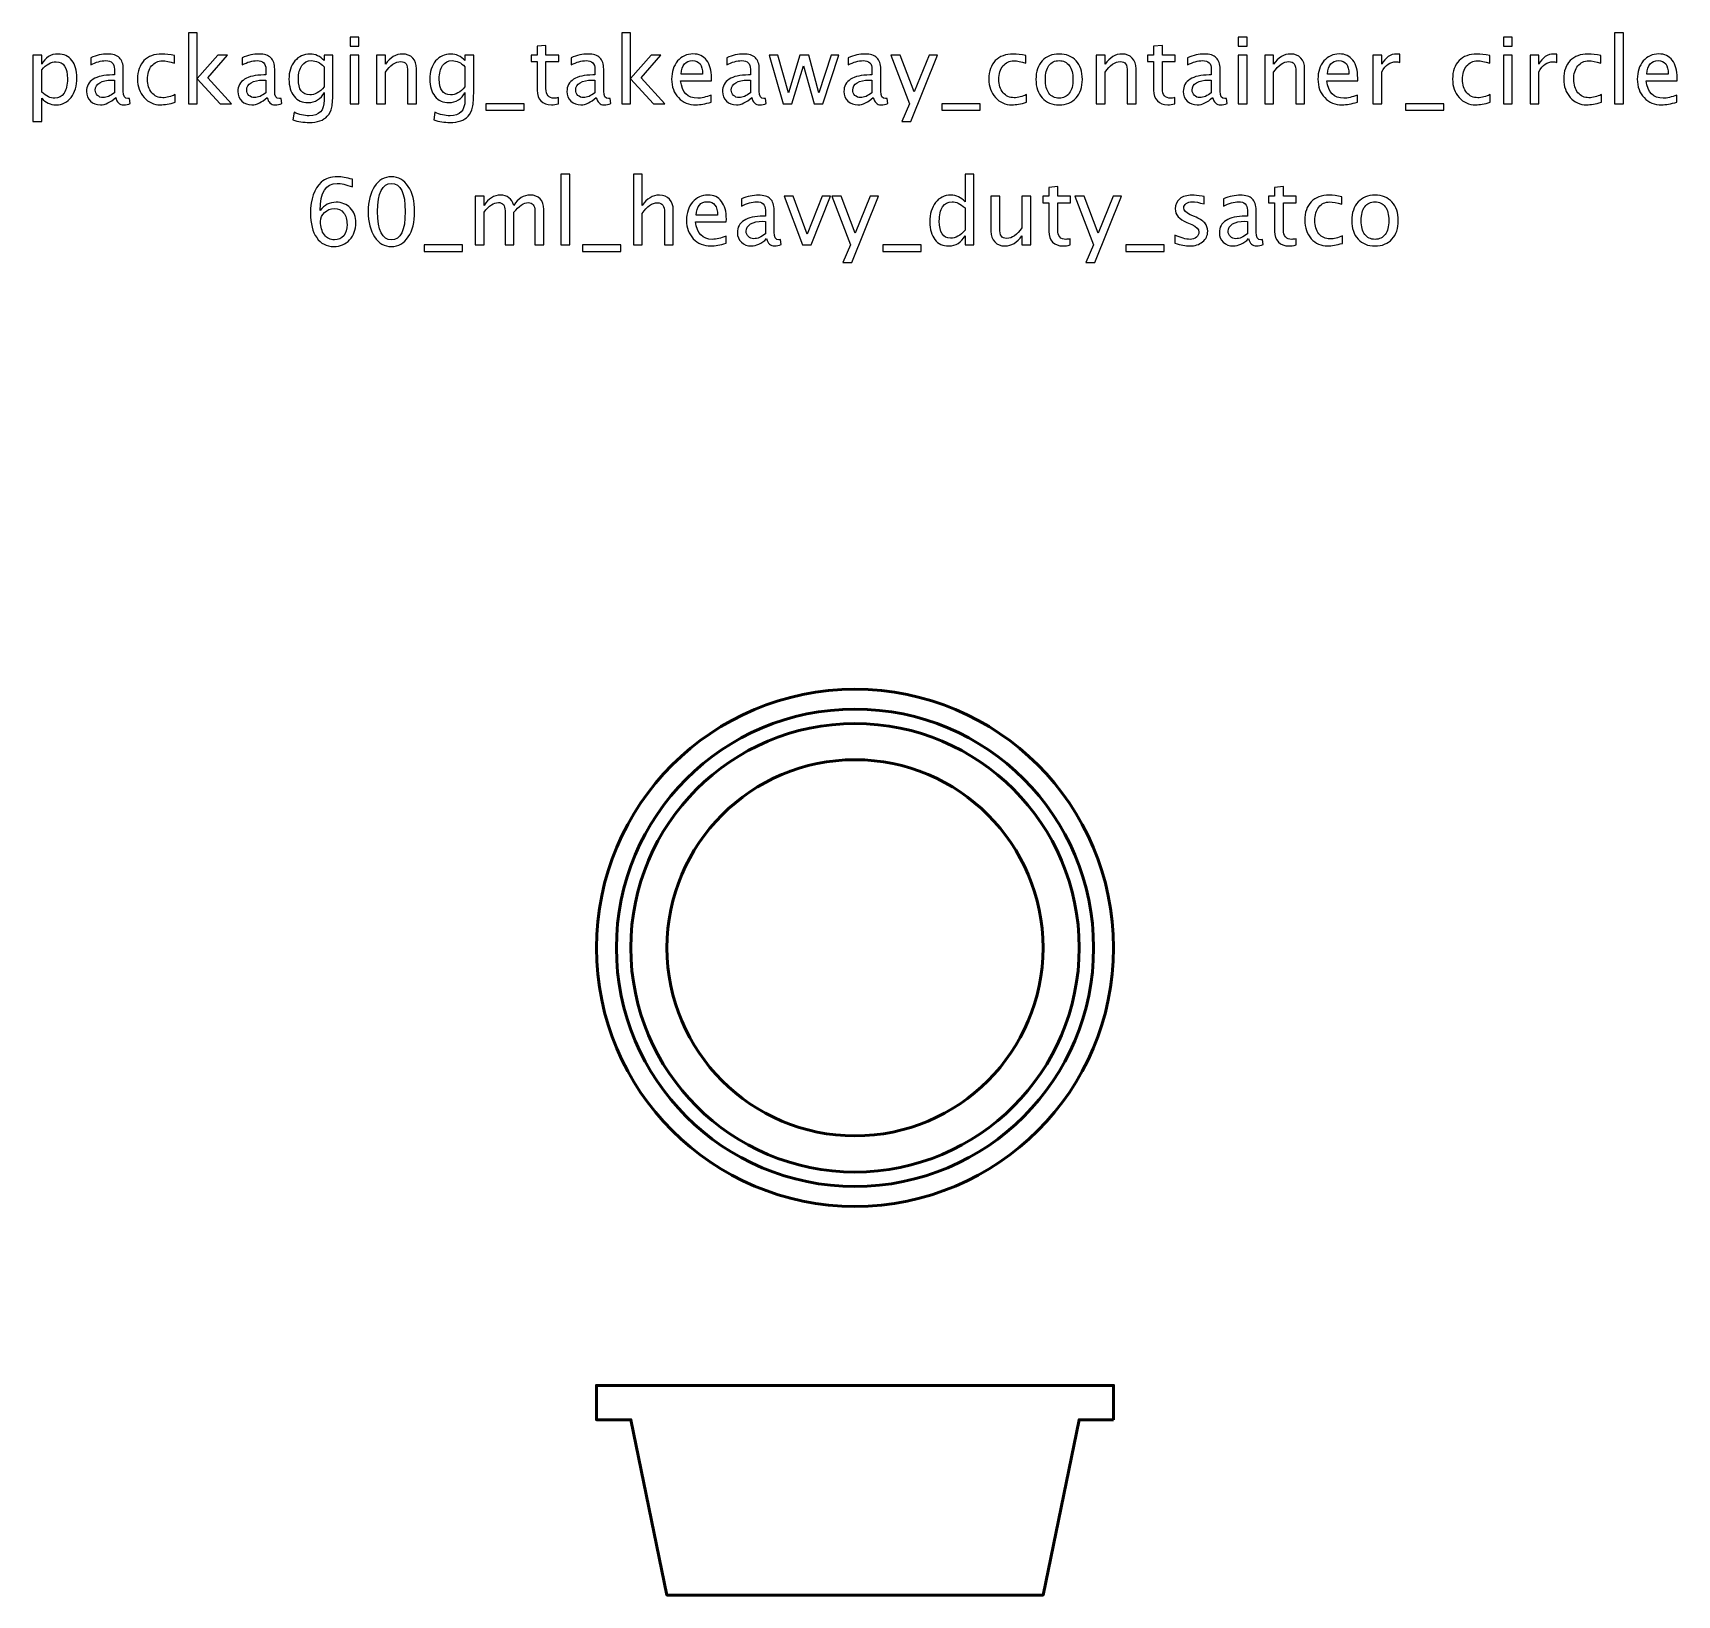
# Model space of a CAD drawing. Header units: centimetres. Extents: x -11.4 to 11.4, y -7.5 to 14.1.
import ezdxf

# ---------------------------------------------------------------- set-up
doc = ezdxf.new("R2010")
doc.units = ezdxf.units.CM
doc.header["$MEASUREMENT"] = 0
doc.layers.add('Layer 1', color=7, linetype='Continuous')

msp = doc.modelspace()

# ---------------------------------------------------------------- linework, layer by layer
at = {"layer": 'Layer 1', "lineweight": 53}
for major_axis in [(0, 3.575), (0, 3.3), (0, 3.1), (0, 2.6)]:
    msp.add_ellipse((0, 1.5), major_axis=major_axis, ratio=1, dxfattribs=at)
at = {"layer": 'Layer 1'}
for points, knots in [([(-9.21841, 13.17044), (-9.21841, 13.17044), (-9.21841, 14.14961), (-9.21841, 14.14961), (-9.21841, 14.14961), (-9.21841, 14.14961), (-9.09649, 14.14961), (-9.09649, 14.14961), (-9.09649, 14.14961), (-9.09649, 14.14961), (-9.09649, 13.51694), (-9.09649, 13.51694), (-9.09649, 13.51694), (-9.09649, 13.51694), (-8.81074, 13.84354), (-8.81074, 13.84354), (-8.81074, 13.84354), (-8.81074, 13.84354), (-8.67908, 13.84354), (-8.67908, 13.84354), (-8.67908, 13.84354), (-8.67908, 13.84354), (-8.95213, 13.52943), (-8.95213, 13.52943), (-8.95213, 13.52943), (-8.95213, 13.52943), (-8.62193, 13.17044), (-8.62193, 13.17044), (-8.62193, 13.17044), (-8.62193, 13.17044), (-8.77899, 13.17044), (-8.77899, 13.17044), (-8.77899, 13.17044), (-8.77899, 13.17044), (-9.09649, 13.51567), (-9.09649, 13.51567), (-9.09649, 13.51567), (-9.09649, 13.51567), (-9.09649, 13.17044), (-9.09649, 13.17044), (-9.09649, 13.17044), (-9.09649, 13.17044), (-9.21841, 13.17044), (-9.21841, 13.17044)], [0, 0, 0, 0, 0.08333333, 0.08333333, 0.08333333, 0.08333333, 0.16666667, 0.16666667, 0.16666667, 0.16666667, 0.25, 0.25, 0.25, 0.25, 0.33333333, 0.33333333, 0.33333333, 0.33333333, 0.41666667, 0.41666667, 0.41666667, 0.41666667, 0.5, 0.5, 0.5, 0.5, 0.58333333, 0.58333333, 0.58333333, 0.58333333, 0.66666667, 0.66666667, 0.66666667, 0.66666667, 0.75, 0.75, 0.75, 0.75, 0.83333333, 0.83333333, 0.83333333, 0.83333333, 1, 1, 1, 1]), ([(-3.22463, 13.17044), (-3.22463, 13.17044), (-3.22463, 14.14961), (-3.22463, 14.14961), (-3.22463, 14.14961), (-3.22463, 14.14961), (-3.10271, 14.14961), (-3.10271, 14.14961), (-3.10271, 14.14961), (-3.10271, 14.14961), (-3.10271, 13.51694), (-3.10271, 13.51694), (-3.10271, 13.51694), (-3.10271, 13.51694), (-2.81696, 13.84354), (-2.81696, 13.84354), (-2.81696, 13.84354), (-2.81696, 13.84354), (-2.6853, 13.84354), (-2.6853, 13.84354), (-2.6853, 13.84354), (-2.6853, 13.84354), (-2.95835, 13.52943), (-2.95835, 13.52943), (-2.95835, 13.52943), (-2.95835, 13.52943), (-2.62815, 13.17044), (-2.62815, 13.17044), (-2.62815, 13.17044), (-2.62815, 13.17044), (-2.78521, 13.17044), (-2.78521, 13.17044), (-2.78521, 13.17044), (-2.78521, 13.17044), (-3.10271, 13.51567), (-3.10271, 13.51567), (-3.10271, 13.51567), (-3.10271, 13.51567), (-3.10271, 13.17044), (-3.10271, 13.17044), (-3.10271, 13.17044), (-3.10271, 13.17044), (-3.22463, 13.17044), (-3.22463, 13.17044)], [0, 0, 0, 0, 0.08333333, 0.08333333, 0.08333333, 0.08333333, 0.16666667, 0.16666667, 0.16666667, 0.16666667, 0.25, 0.25, 0.25, 0.25, 0.33333333, 0.33333333, 0.33333333, 0.33333333, 0.41666667, 0.41666667, 0.41666667, 0.41666667, 0.5, 0.5, 0.5, 0.5, 0.58333333, 0.58333333, 0.58333333, 0.58333333, 0.66666667, 0.66666667, 0.66666667, 0.66666667, 0.75, 0.75, 0.75, 0.75, 0.83333333, 0.83333333, 0.83333333, 0.83333333, 1, 1, 1, 1]), ([(10.50513, 13.17044), (10.50513, 13.17044), (10.50513, 14.14961), (10.50513, 14.14961), (10.50513, 14.14961), (10.50513, 14.14961), (10.62705, 14.14961), (10.62705, 14.14961), (10.62705, 14.14961), (10.62705, 14.14961), (10.62705, 13.17044), (10.62705, 13.17044), (10.62705, 13.17044), (10.62705, 13.17044), (10.50513, 13.17044), (10.50513, 13.17044)], [0, 0, 0, 0, 0.2, 0.2, 0.2, 0.2, 0.4, 0.4, 0.4, 0.4, 0.6, 0.6, 0.6, 0.6, 1, 1, 1, 1]), ([(-6.98299, 13.96673), (-6.98299, 13.96673), (-6.98299, 14.08865), (-6.98299, 14.08865), (-6.98299, 14.08865), (-6.98299, 14.08865), (-6.86107, 14.08865), (-6.86107, 14.08865), (-6.86107, 14.08865), (-6.86107, 14.08865), (-6.86107, 13.96673), (-6.86107, 13.96673), (-6.86107, 13.96673), (-6.86107, 13.96673), (-6.98299, 13.96673), (-6.98299, 13.96673)], [0, 0, 0, 0, 0.2, 0.2, 0.2, 0.2, 0.4, 0.4, 0.4, 0.4, 0.6, 0.6, 0.6, 0.6, 1, 1, 1, 1]), ([(-4.09987, 13.17065), (-4.13755, 13.16028), (-4.17035, 13.1552), (-4.19808, 13.1552), (-4.19808, 13.1552), (-4.26031, 13.1552), (-4.30878, 13.17298), (-4.3435, 13.20854), (-4.3435, 13.20854), (-4.37842, 13.2441), (-4.39578, 13.29342), (-4.39578, 13.35671), (-4.39578, 13.35671), (-4.39578, 13.35671), (-4.39578, 13.7521), (-4.39578, 13.7521), (-4.39578, 13.7521), (-4.39578, 13.7521), (-4.48002, 13.7521), (-4.48002, 13.7521), (-4.48002, 13.7521), (-4.48002, 13.7521), (-4.48002, 13.84354), (-4.48002, 13.84354), (-4.48002, 13.84354), (-4.48002, 13.84354), (-4.39578, 13.84354), (-4.39578, 13.84354), (-4.39578, 13.84354), (-4.39578, 13.84354), (-4.39578, 13.96525), (-4.39578, 13.96525), (-4.39578, 13.96525), (-4.39578, 13.96525), (-4.27386, 13.97689), (-4.27386, 13.97689), (-4.27386, 13.97689), (-4.27386, 13.97689), (-4.27386, 13.84354), (-4.27386, 13.84354), (-4.27386, 13.84354), (-4.27386, 13.84354), (-4.09733, 13.84354), (-4.09733, 13.84354), (-4.09733, 13.84354), (-4.09733, 13.84354), (-4.09733, 13.7521), (-4.09733, 13.7521), (-4.09733, 13.7521), (-4.09733, 13.7521), (-4.27386, 13.7521), (-4.27386, 13.7521), (-4.27386, 13.7521), (-4.27386, 13.7521), (-4.27386, 13.37872), (-4.27386, 13.37872), (-4.27386, 13.37872), (-4.27386, 13.29067), (-4.23555, 13.24664), (-4.15914, 13.24664), (-4.15914, 13.24664), (-4.14284, 13.24664), (-4.12315, 13.24939), (-4.09987, 13.25468), (-4.09987, 13.25468), (-4.09987, 13.25468), (-4.09987, 13.17065), (-4.09987, 13.17065)], [0, 0, 0, 0, 0.05555556, 0.05555556, 0.05555556, 0.05555556, 0.11111111, 0.11111111, 0.11111111, 0.11111111, 0.16666667, 0.16666667, 0.16666667, 0.16666667, 0.22222222, 0.22222222, 0.22222222, 0.22222222, 0.27777778, 0.27777778, 0.27777778, 0.27777778, 0.33333333, 0.33333333, 0.33333333, 0.33333333, 0.38888889, 0.38888889, 0.38888889, 0.38888889, 0.44444444, 0.44444444, 0.44444444, 0.44444444, 0.5, 0.5, 0.5, 0.5, 0.55555556, 0.55555556, 0.55555556, 0.55555556, 0.61111111, 0.61111111, 0.61111111, 0.61111111, 0.66666667, 0.66666667, 0.66666667, 0.66666667, 0.72222222, 0.72222222, 0.72222222, 0.72222222, 0.77777778, 0.77777778, 0.77777778, 0.77777778, 0.83333333, 0.83333333, 0.83333333, 0.83333333, 0.88888889, 0.88888889, 0.88888889, 0.88888889, 1, 1, 1, 1]), ([(4.4248, 13.17065), (4.38712, 13.16028), (4.35432, 13.1552), (4.32659, 13.1552), (4.32659, 13.1552), (4.26436, 13.1552), (4.21589, 13.17298), (4.18117, 13.20854), (4.18117, 13.20854), (4.14625, 13.2441), (4.12889, 13.29342), (4.12889, 13.35671), (4.12889, 13.35671), (4.12889, 13.35671), (4.12889, 13.7521), (4.12889, 13.7521), (4.12889, 13.7521), (4.12889, 13.7521), (4.04465, 13.7521), (4.04465, 13.7521), (4.04465, 13.7521), (4.04465, 13.7521), (4.04465, 13.84354), (4.04465, 13.84354), (4.04465, 13.84354), (4.04465, 13.84354), (4.12889, 13.84354), (4.12889, 13.84354), (4.12889, 13.84354), (4.12889, 13.84354), (4.12889, 13.96525), (4.12889, 13.96525), (4.12889, 13.96525), (4.12889, 13.96525), (4.25081, 13.97689), (4.25081, 13.97689), (4.25081, 13.97689), (4.25081, 13.97689), (4.25081, 13.84354), (4.25081, 13.84354), (4.25081, 13.84354), (4.25081, 13.84354), (4.42734, 13.84354), (4.42734, 13.84354), (4.42734, 13.84354), (4.42734, 13.84354), (4.42734, 13.7521), (4.42734, 13.7521), (4.42734, 13.7521), (4.42734, 13.7521), (4.25081, 13.7521), (4.25081, 13.7521), (4.25081, 13.7521), (4.25081, 13.7521), (4.25081, 13.37872), (4.25081, 13.37872), (4.25081, 13.37872), (4.25081, 13.29067), (4.28912, 13.24664), (4.36553, 13.24664), (4.36553, 13.24664), (4.38183, 13.24664), (4.40152, 13.24939), (4.4248, 13.25468), (4.4248, 13.25468), (4.4248, 13.25468), (4.4248, 13.17065), (4.4248, 13.17065)], [0, 0, 0, 0, 0.05555556, 0.05555556, 0.05555556, 0.05555556, 0.11111111, 0.11111111, 0.11111111, 0.11111111, 0.16666667, 0.16666667, 0.16666667, 0.16666667, 0.22222222, 0.22222222, 0.22222222, 0.22222222, 0.27777778, 0.27777778, 0.27777778, 0.27777778, 0.33333333, 0.33333333, 0.33333333, 0.33333333, 0.38888889, 0.38888889, 0.38888889, 0.38888889, 0.44444444, 0.44444444, 0.44444444, 0.44444444, 0.5, 0.5, 0.5, 0.5, 0.55555556, 0.55555556, 0.55555556, 0.55555556, 0.61111111, 0.61111111, 0.61111111, 0.61111111, 0.66666667, 0.66666667, 0.66666667, 0.66666667, 0.72222222, 0.72222222, 0.72222222, 0.72222222, 0.77777778, 0.77777778, 0.77777778, 0.77777778, 0.83333333, 0.83333333, 0.83333333, 0.83333333, 0.88888889, 0.88888889, 0.88888889, 0.88888889, 1, 1, 1, 1]), ([(5.30004, 13.96673), (5.30004, 13.96673), (5.30004, 14.08865), (5.30004, 14.08865), (5.30004, 14.08865), (5.30004, 14.08865), (5.42196, 14.08865), (5.42196, 14.08865), (5.42196, 14.08865), (5.42196, 14.08865), (5.42196, 13.96673), (5.42196, 13.96673), (5.42196, 13.96673), (5.42196, 13.96673), (5.30004, 13.96673), (5.30004, 13.96673)], [0, 0, 0, 0, 0.2, 0.2, 0.2, 0.2, 0.4, 0.4, 0.4, 0.4, 0.6, 0.6, 0.6, 0.6, 1, 1, 1, 1]), ([(8.96801, 13.96673), (8.96801, 13.96673), (8.96801, 14.08865), (8.96801, 14.08865), (8.96801, 14.08865), (8.96801, 14.08865), (9.08993, 14.08865), (9.08993, 14.08865), (9.08993, 14.08865), (9.08993, 14.08865), (9.08993, 13.96673), (9.08993, 13.96673), (9.08993, 13.96673), (9.08993, 13.96673), (8.96801, 13.96673), (8.96801, 13.96673)], [0, 0, 0, 0, 0.2, 0.2, 0.2, 0.2, 0.4, 0.4, 0.4, 0.4, 0.6, 0.6, 0.6, 0.6, 1, 1, 1, 1]), ([(-11.36936, 12.92533), (-11.36936, 12.92533), (-11.36936, 13.84354), (-11.36936, 13.84354), (-11.36936, 13.84354), (-11.36936, 13.84354), (-11.24744, 13.84354), (-11.24744, 13.84354), (-11.24744, 13.84354), (-11.24744, 13.84354), (-11.24744, 13.71633), (-11.24744, 13.71633), (-11.24744, 13.71633), (-11.19749, 13.81052), (-11.12234, 13.85751), (-11.02223, 13.85751), (-11.02223, 13.85751), (-10.94116, 13.85751), (-10.87745, 13.82809), (-10.83088, 13.76903), (-10.83088, 13.76903), (-10.78431, 13.70998), (-10.76103, 13.62933), (-10.76103, 13.5271), (-10.76103, 13.5271), (-10.76103, 13.41576), (-10.78749, 13.3258), (-10.84019, 13.25765), (-10.84019, 13.25765), (-10.8929, 13.18928), (-10.96232, 13.1552), (-11.04826, 13.1552), (-11.04826, 13.1552), (-11.12806, 13.1552), (-11.19452, 13.18568), (-11.24744, 13.24685), (-11.24744, 13.24685), (-11.24744, 13.24685), (-11.24744, 12.92533), (-11.24744, 12.92533), (-11.24744, 12.92533), (-11.24744, 12.92533), (-11.36936, 12.92533), (-11.36936, 12.92533)], [0, 0, 0, 0, 0.08333333, 0.08333333, 0.08333333, 0.08333333, 0.16666667, 0.16666667, 0.16666667, 0.16666667, 0.25, 0.25, 0.25, 0.25, 0.33333333, 0.33333333, 0.33333333, 0.33333333, 0.41666667, 0.41666667, 0.41666667, 0.41666667, 0.5, 0.5, 0.5, 0.5, 0.58333333, 0.58333333, 0.58333333, 0.58333333, 0.66666667, 0.66666667, 0.66666667, 0.66666667, 0.75, 0.75, 0.75, 0.75, 0.83333333, 0.83333333, 0.83333333, 0.83333333, 1, 1, 1, 1]), ([(-11.24744, 13.33088), (-11.18457, 13.27479), (-11.12467, 13.24664), (-11.06773, 13.24664), (-11.06773, 13.24664), (-11.01164, 13.24664), (-10.96825, 13.27014), (-10.93777, 13.31691), (-10.93777, 13.31691), (-10.90708, 13.36369), (-10.89184, 13.42952), (-10.89184, 13.51461), (-10.89184, 13.51461), (-10.89184, 13.67209), (-10.94391, 13.75083), (-11.04805, 13.75083), (-11.04805, 13.75083), (-11.11621, 13.75083), (-11.18267, 13.714), (-11.24744, 13.64013), (-11.24744, 13.64013), (-11.24744, 13.64013), (-11.24744, 13.33088), (-11.24744, 13.33088)], [0, 0, 0, 0, 0.14285714, 0.14285714, 0.14285714, 0.14285714, 0.28571429, 0.28571429, 0.28571429, 0.28571429, 0.42857143, 0.42857143, 0.42857143, 0.42857143, 0.57142857, 0.57142857, 0.57142857, 0.57142857, 0.71428571, 0.71428571, 0.71428571, 0.71428571, 1, 1, 1, 1]), ([(-10.22319, 13.25617), (-10.29642, 13.18886), (-10.36691, 13.1552), (-10.43464, 13.1552), (-10.43464, 13.1552), (-10.49031, 13.1552), (-10.53667, 13.17256), (-10.57328, 13.20748), (-10.57328, 13.20748), (-10.61011, 13.24241), (-10.62853, 13.28643), (-10.62853, 13.33956), (-10.62853, 13.33956), (-10.62853, 13.41301), (-10.59763, 13.46953), (-10.53582, 13.5089), (-10.53582, 13.5089), (-10.47401, 13.54827), (-10.38532, 13.56795), (-10.26975, 13.56795), (-10.26975, 13.56795), (-10.26975, 13.56795), (-10.24118, 13.56795), (-10.24118, 13.56795), (-10.24118, 13.56795), (-10.24118, 13.56795), (-10.24118, 13.64902), (-10.24118, 13.64902), (-10.24118, 13.64902), (-10.24118, 13.72712), (-10.28182, 13.76607), (-10.36331, 13.76607), (-10.36331, 13.76607), (-10.42639, 13.76607), (-10.49539, 13.74617), (-10.57011, 13.70638), (-10.57011, 13.70638), (-10.57011, 13.70638), (-10.57011, 13.80671), (-10.57011, 13.80671), (-10.57011, 13.80671), (-10.48798, 13.84058), (-10.41051, 13.85751), (-10.33791, 13.85751), (-10.33791, 13.85751), (-10.26319, 13.85751), (-10.20795, 13.84058), (-10.1726, 13.8065), (-10.1726, 13.8065), (-10.13704, 13.77242), (-10.11926, 13.71993), (-10.11926, 13.64902), (-10.11926, 13.64902), (-10.11926, 13.64902), (-10.11926, 13.34485), (-10.11926, 13.34485), (-10.11926, 13.34485), (-10.11926, 13.27522), (-10.09788, 13.24029), (-10.05491, 13.24029), (-10.05491, 13.24029), (-10.04962, 13.24029), (-10.04179, 13.24114), (-10.03142, 13.24283), (-10.03142, 13.24283), (-10.03142, 13.24283), (-10.02274, 13.1751), (-10.02274, 13.1751), (-10.02274, 13.1751), (-10.05047, 13.16176), (-10.08095, 13.1552), (-10.11439, 13.1552), (-10.11439, 13.1552), (-10.17133, 13.1552), (-10.20752, 13.18886), (-10.22319, 13.25617)], [0, 0, 0, 0, 0.05, 0.05, 0.05, 0.05, 0.1, 0.1, 0.1, 0.1, 0.15, 0.15, 0.15, 0.15, 0.2, 0.2, 0.2, 0.2, 0.25, 0.25, 0.25, 0.25, 0.3, 0.3, 0.3, 0.3, 0.35, 0.35, 0.35, 0.35, 0.4, 0.4, 0.4, 0.4, 0.45, 0.45, 0.45, 0.45, 0.5, 0.5, 0.5, 0.5, 0.55, 0.55, 0.55, 0.55, 0.6, 0.6, 0.6, 0.6, 0.65, 0.65, 0.65, 0.65, 0.7, 0.7, 0.7, 0.7, 0.75, 0.75, 0.75, 0.75, 0.8, 0.8, 0.8, 0.8, 0.85, 0.85, 0.85, 0.85, 0.9, 0.9, 0.9, 0.9, 1, 1, 1, 1]), ([(-9.4015, 13.19076), (-9.48045, 13.16705), (-9.54861, 13.1552), (-9.60597, 13.1552), (-9.60597, 13.1552), (-9.69699, 13.1552), (-9.77234, 13.18886), (-9.83224, 13.25595), (-9.83224, 13.25595), (-9.89214, 13.32326), (-9.9222, 13.40814), (-9.9222, 13.51038), (-9.9222, 13.51038), (-9.9222, 13.6196), (-9.89257, 13.7049), (-9.8333, 13.76586), (-9.8333, 13.76586), (-9.77403, 13.82703), (-9.69127, 13.85751), (-9.58501, 13.85751), (-9.58501, 13.85751), (-9.53273, 13.85751), (-9.47389, 13.85031), (-9.40912, 13.83592), (-9.40912, 13.83592), (-9.40912, 13.83592), (-9.40912, 13.73305), (-9.40912, 13.73305), (-9.40912, 13.73305), (-9.47791, 13.75337), (-9.534, 13.76353), (-9.57718, 13.76353), (-9.57718, 13.76353), (-9.63984, 13.76353), (-9.69, 13.74004), (-9.72747, 13.69326), (-9.72747, 13.69326), (-9.76493, 13.64648), (-9.78377, 13.58404), (-9.78377, 13.50614), (-9.78377, 13.50614), (-9.78377, 13.43058), (-9.7643, 13.36962), (-9.72556, 13.32284), (-9.72556, 13.32284), (-9.68683, 13.27627), (-9.63624, 13.25299), (-9.57337, 13.25299), (-9.57337, 13.25299), (-9.5177, 13.25299), (-9.46055, 13.26738), (-9.4015, 13.29617), (-9.4015, 13.29617), (-9.4015, 13.29617), (-9.4015, 13.19076), (-9.4015, 13.19076)], [0, 0, 0, 0, 0.06666667, 0.06666667, 0.06666667, 0.06666667, 0.13333333, 0.13333333, 0.13333333, 0.13333333, 0.2, 0.2, 0.2, 0.2, 0.26666667, 0.26666667, 0.26666667, 0.26666667, 0.33333333, 0.33333333, 0.33333333, 0.33333333, 0.4, 0.4, 0.4, 0.4, 0.46666667, 0.46666667, 0.46666667, 0.46666667, 0.53333333, 0.53333333, 0.53333333, 0.53333333, 0.6, 0.6, 0.6, 0.6, 0.66666667, 0.66666667, 0.66666667, 0.66666667, 0.73333333, 0.73333333, 0.73333333, 0.73333333, 0.8, 0.8, 0.8, 0.8, 0.86666667, 0.86666667, 0.86666667, 0.86666667, 1, 1, 1, 1]), ([(-8.12917, 13.25617), (-8.2024, 13.18886), (-8.27289, 13.1552), (-8.34062, 13.1552), (-8.34062, 13.1552), (-8.39629, 13.1552), (-8.44265, 13.17256), (-8.47926, 13.20748), (-8.47926, 13.20748), (-8.51609, 13.24241), (-8.53451, 13.28643), (-8.53451, 13.33956), (-8.53451, 13.33956), (-8.53451, 13.41301), (-8.50361, 13.46953), (-8.4418, 13.5089), (-8.4418, 13.5089), (-8.37999, 13.54827), (-8.2913, 13.56795), (-8.17573, 13.56795), (-8.17573, 13.56795), (-8.17573, 13.56795), (-8.14716, 13.56795), (-8.14716, 13.56795), (-8.14716, 13.56795), (-8.14716, 13.56795), (-8.14716, 13.64902), (-8.14716, 13.64902), (-8.14716, 13.64902), (-8.14716, 13.72712), (-8.1878, 13.76607), (-8.26929, 13.76607), (-8.26929, 13.76607), (-8.33237, 13.76607), (-8.40137, 13.74617), (-8.47609, 13.70638), (-8.47609, 13.70638), (-8.47609, 13.70638), (-8.47609, 13.80671), (-8.47609, 13.80671), (-8.47609, 13.80671), (-8.39396, 13.84058), (-8.31649, 13.85751), (-8.24389, 13.85751), (-8.24389, 13.85751), (-8.16917, 13.85751), (-8.11393, 13.84058), (-8.07858, 13.8065), (-8.07858, 13.8065), (-8.04302, 13.77242), (-8.02524, 13.71993), (-8.02524, 13.64902), (-8.02524, 13.64902), (-8.02524, 13.64902), (-8.02524, 13.34485), (-8.02524, 13.34485), (-8.02524, 13.34485), (-8.02524, 13.27522), (-8.00386, 13.24029), (-7.96089, 13.24029), (-7.96089, 13.24029), (-7.9556, 13.24029), (-7.94777, 13.24114), (-7.9374, 13.24283), (-7.9374, 13.24283), (-7.9374, 13.24283), (-7.92872, 13.1751), (-7.92872, 13.1751), (-7.92872, 13.1751), (-7.95645, 13.16176), (-7.98693, 13.1552), (-8.02037, 13.1552), (-8.02037, 13.1552), (-8.07731, 13.1552), (-8.1135, 13.18886), (-8.12917, 13.25617)], [0, 0, 0, 0, 0.05, 0.05, 0.05, 0.05, 0.1, 0.1, 0.1, 0.1, 0.15, 0.15, 0.15, 0.15, 0.2, 0.2, 0.2, 0.2, 0.25, 0.25, 0.25, 0.25, 0.3, 0.3, 0.3, 0.3, 0.35, 0.35, 0.35, 0.35, 0.4, 0.4, 0.4, 0.4, 0.45, 0.45, 0.45, 0.45, 0.5, 0.5, 0.5, 0.5, 0.55, 0.55, 0.55, 0.55, 0.6, 0.6, 0.6, 0.6, 0.65, 0.65, 0.65, 0.65, 0.7, 0.7, 0.7, 0.7, 0.75, 0.75, 0.75, 0.75, 0.8, 0.8, 0.8, 0.8, 0.85, 0.85, 0.85, 0.85, 0.9, 0.9, 0.9, 0.9, 1, 1, 1, 1]), ([(-7.7723, 12.94692), (-7.7723, 12.94692), (-7.75791, 13.05233), (-7.75791, 13.05233), (-7.75791, 13.05233), (-7.68721, 13.01931), (-7.61715, 13.0028), (-7.54793, 13.0028), (-7.54793, 13.0028), (-7.41056, 13.0028), (-7.34177, 13.07561), (-7.34177, 13.22103), (-7.34177, 13.22103), (-7.34177, 13.22103), (-7.34177, 13.32686), (-7.34177, 13.32686), (-7.34177, 13.32686), (-7.36294, 13.2822), (-7.39299, 13.2477), (-7.43215, 13.22293), (-7.43215, 13.22293), (-7.47131, 13.19817), (-7.51491, 13.18568), (-7.56296, 13.18568), (-7.56296, 13.18568), (-7.64445, 13.18568), (-7.70901, 13.21489), (-7.75664, 13.27331), (-7.75664, 13.27331), (-7.80426, 13.33173), (-7.82818, 13.41089), (-7.82818, 13.5108), (-7.82818, 13.5108), (-7.82818, 13.61304), (-7.80109, 13.69643), (-7.7469, 13.76099), (-7.7469, 13.76099), (-7.6925, 13.82534), (-7.62244, 13.85751), (-7.53629, 13.85751), (-7.53629, 13.85751), (-7.46094, 13.85751), (-7.39596, 13.82703), (-7.34177, 13.76586), (-7.34177, 13.76586), (-7.34177, 13.76586), (-7.34177, 13.84354), (-7.34177, 13.84354), (-7.34177, 13.84354), (-7.34177, 13.84354), (-7.21985, 13.84354), (-7.21985, 13.84354), (-7.21985, 13.84354), (-7.21985, 13.84354), (-7.21985, 13.35417), (-7.21985, 13.35417), (-7.21985, 13.35417), (-7.21985, 13.24897), (-7.22535, 13.17108), (-7.23636, 13.12049), (-7.23636, 13.12049), (-7.24715, 13.0699), (-7.2679, 13.02841), (-7.29795, 12.99624), (-7.29795, 12.99624), (-7.35129, 12.93972), (-7.43469, 12.91136), (-7.54793, 12.91136), (-7.54793, 12.91136), (-7.62561, 12.91136), (-7.70033, 12.92321), (-7.7723, 12.94692)], [0, 0, 0, 0, 0.05263158, 0.05263158, 0.05263158, 0.05263158, 0.10526316, 0.10526316, 0.10526316, 0.10526316, 0.15789474, 0.15789474, 0.15789474, 0.15789474, 0.21052632, 0.21052632, 0.21052632, 0.21052632, 0.26315789, 0.26315789, 0.26315789, 0.26315789, 0.31578947, 0.31578947, 0.31578947, 0.31578947, 0.36842105, 0.36842105, 0.36842105, 0.36842105, 0.42105263, 0.42105263, 0.42105263, 0.42105263, 0.47368421, 0.47368421, 0.47368421, 0.47368421, 0.52631579, 0.52631579, 0.52631579, 0.52631579, 0.57894737, 0.57894737, 0.57894737, 0.57894737, 0.63157895, 0.63157895, 0.63157895, 0.63157895, 0.68421053, 0.68421053, 0.68421053, 0.68421053, 0.73684211, 0.73684211, 0.73684211, 0.73684211, 0.78947368, 0.78947368, 0.78947368, 0.78947368, 0.84210526, 0.84210526, 0.84210526, 0.84210526, 0.89473684, 0.89473684, 0.89473684, 0.89473684, 1, 1, 1, 1]), ([(-7.34177, 13.40327), (-7.34177, 13.40327), (-7.34177, 13.68246), (-7.34177, 13.68246), (-7.34177, 13.68246), (-7.39553, 13.73813), (-7.45416, 13.76607), (-7.51745, 13.76607), (-7.51745, 13.76607), (-7.57376, 13.76607), (-7.61778, 13.74363), (-7.64953, 13.69855), (-7.64953, 13.69855), (-7.68149, 13.65368), (-7.69737, 13.59123), (-7.69737, 13.51165), (-7.69737, 13.51165), (-7.69737, 13.36539), (-7.64551, 13.29236), (-7.54158, 13.29236), (-7.54158, 13.29236), (-7.47089, 13.29236), (-7.40421, 13.3294), (-7.34177, 13.40327)], [0, 0, 0, 0, 0.14285714, 0.14285714, 0.14285714, 0.14285714, 0.28571429, 0.28571429, 0.28571429, 0.28571429, 0.42857143, 0.42857143, 0.42857143, 0.42857143, 0.57142857, 0.57142857, 0.57142857, 0.57142857, 0.71428571, 0.71428571, 0.71428571, 0.71428571, 1, 1, 1, 1]), ([(-6.98299, 13.17044), (-6.98299, 13.17044), (-6.98299, 13.84354), (-6.98299, 13.84354), (-6.98299, 13.84354), (-6.98299, 13.84354), (-6.86107, 13.84354), (-6.86107, 13.84354), (-6.86107, 13.84354), (-6.86107, 13.84354), (-6.86107, 13.17044), (-6.86107, 13.17044), (-6.86107, 13.17044), (-6.86107, 13.17044), (-6.98299, 13.17044), (-6.98299, 13.17044)], [0, 0, 0, 0, 0.2, 0.2, 0.2, 0.2, 0.4, 0.4, 0.4, 0.4, 0.6, 0.6, 0.6, 0.6, 1, 1, 1, 1]), ([(-6.61596, 13.17044), (-6.61596, 13.17044), (-6.61596, 13.84354), (-6.61596, 13.84354), (-6.61596, 13.84354), (-6.61596, 13.84354), (-6.49404, 13.84354), (-6.49404, 13.84354), (-6.49404, 13.84354), (-6.49404, 13.84354), (-6.49404, 13.71633), (-6.49404, 13.71633), (-6.49404, 13.71633), (-6.42948, 13.81052), (-6.35032, 13.85751), (-6.25676, 13.85751), (-6.25676, 13.85751), (-6.19792, 13.85751), (-6.15114, 13.8391), (-6.11664, 13.80205), (-6.11664, 13.80205), (-6.08214, 13.76522), (-6.06478, 13.71548), (-6.06478, 13.65325), (-6.06478, 13.65325), (-6.06478, 13.65325), (-6.06478, 13.17044), (-6.06478, 13.17044), (-6.06478, 13.17044), (-6.06478, 13.17044), (-6.1867, 13.17044), (-6.1867, 13.17044), (-6.1867, 13.17044), (-6.1867, 13.17044), (-6.1867, 13.61346), (-6.1867, 13.61346), (-6.1867, 13.61346), (-6.1867, 13.66341), (-6.19411, 13.69897), (-6.20871, 13.72014), (-6.20871, 13.72014), (-6.22353, 13.74152), (-6.24787, 13.7521), (-6.28195, 13.7521), (-6.28195, 13.7521), (-6.35688, 13.7521), (-6.42758, 13.70321), (-6.49404, 13.60542), (-6.49404, 13.60542), (-6.49404, 13.60542), (-6.49404, 13.17044), (-6.49404, 13.17044), (-6.49404, 13.17044), (-6.49404, 13.17044), (-6.61596, 13.17044), (-6.61596, 13.17044)], [0, 0, 0, 0, 0.06666667, 0.06666667, 0.06666667, 0.06666667, 0.13333333, 0.13333333, 0.13333333, 0.13333333, 0.2, 0.2, 0.2, 0.2, 0.26666667, 0.26666667, 0.26666667, 0.26666667, 0.33333333, 0.33333333, 0.33333333, 0.33333333, 0.4, 0.4, 0.4, 0.4, 0.46666667, 0.46666667, 0.46666667, 0.46666667, 0.53333333, 0.53333333, 0.53333333, 0.53333333, 0.6, 0.6, 0.6, 0.6, 0.66666667, 0.66666667, 0.66666667, 0.66666667, 0.73333333, 0.73333333, 0.73333333, 0.73333333, 0.8, 0.8, 0.8, 0.8, 0.86666667, 0.86666667, 0.86666667, 0.86666667, 1, 1, 1, 1]), ([(-5.82517, 12.94692), (-5.82517, 12.94692), (-5.81078, 13.05233), (-5.81078, 13.05233), (-5.81078, 13.05233), (-5.74008, 13.01931), (-5.67002, 13.0028), (-5.6008, 13.0028), (-5.6008, 13.0028), (-5.46343, 13.0028), (-5.39464, 13.07561), (-5.39464, 13.22103), (-5.39464, 13.22103), (-5.39464, 13.22103), (-5.39464, 13.32686), (-5.39464, 13.32686), (-5.39464, 13.32686), (-5.41581, 13.2822), (-5.44586, 13.2477), (-5.48502, 13.22293), (-5.48502, 13.22293), (-5.52418, 13.19817), (-5.56778, 13.18568), (-5.61583, 13.18568), (-5.61583, 13.18568), (-5.69732, 13.18568), (-5.76188, 13.21489), (-5.80951, 13.27331), (-5.80951, 13.27331), (-5.85713, 13.33173), (-5.88105, 13.41089), (-5.88105, 13.5108), (-5.88105, 13.5108), (-5.88105, 13.61304), (-5.85396, 13.69643), (-5.79977, 13.76099), (-5.79977, 13.76099), (-5.74537, 13.82534), (-5.67531, 13.85751), (-5.58916, 13.85751), (-5.58916, 13.85751), (-5.51381, 13.85751), (-5.44883, 13.82703), (-5.39464, 13.76586), (-5.39464, 13.76586), (-5.39464, 13.76586), (-5.39464, 13.84354), (-5.39464, 13.84354), (-5.39464, 13.84354), (-5.39464, 13.84354), (-5.27272, 13.84354), (-5.27272, 13.84354), (-5.27272, 13.84354), (-5.27272, 13.84354), (-5.27272, 13.35417), (-5.27272, 13.35417), (-5.27272, 13.35417), (-5.27272, 13.24897), (-5.27822, 13.17108), (-5.28923, 13.12049), (-5.28923, 13.12049), (-5.30002, 13.0699), (-5.32077, 13.02841), (-5.35082, 12.99624), (-5.35082, 12.99624), (-5.40416, 12.93972), (-5.48756, 12.91136), (-5.6008, 12.91136), (-5.6008, 12.91136), (-5.67848, 12.91136), (-5.7532, 12.92321), (-5.82517, 12.94692)], [0, 0, 0, 0, 0.05263158, 0.05263158, 0.05263158, 0.05263158, 0.10526316, 0.10526316, 0.10526316, 0.10526316, 0.15789474, 0.15789474, 0.15789474, 0.15789474, 0.21052632, 0.21052632, 0.21052632, 0.21052632, 0.26315789, 0.26315789, 0.26315789, 0.26315789, 0.31578947, 0.31578947, 0.31578947, 0.31578947, 0.36842105, 0.36842105, 0.36842105, 0.36842105, 0.42105263, 0.42105263, 0.42105263, 0.42105263, 0.47368421, 0.47368421, 0.47368421, 0.47368421, 0.52631579, 0.52631579, 0.52631579, 0.52631579, 0.57894737, 0.57894737, 0.57894737, 0.57894737, 0.63157895, 0.63157895, 0.63157895, 0.63157895, 0.68421053, 0.68421053, 0.68421053, 0.68421053, 0.73684211, 0.73684211, 0.73684211, 0.73684211, 0.78947368, 0.78947368, 0.78947368, 0.78947368, 0.84210526, 0.84210526, 0.84210526, 0.84210526, 0.89473684, 0.89473684, 0.89473684, 0.89473684, 1, 1, 1, 1]), ([(-5.39464, 13.40327), (-5.39464, 13.40327), (-5.39464, 13.68246), (-5.39464, 13.68246), (-5.39464, 13.68246), (-5.4484, 13.73813), (-5.50703, 13.76607), (-5.57032, 13.76607), (-5.57032, 13.76607), (-5.62663, 13.76607), (-5.67065, 13.74363), (-5.7024, 13.69855), (-5.7024, 13.69855), (-5.73436, 13.65368), (-5.75024, 13.59123), (-5.75024, 13.51165), (-5.75024, 13.51165), (-5.75024, 13.36539), (-5.69838, 13.29236), (-5.59445, 13.29236), (-5.59445, 13.29236), (-5.52376, 13.29236), (-5.45708, 13.3294), (-5.39464, 13.40327)], [0, 0, 0, 0, 0.14285714, 0.14285714, 0.14285714, 0.14285714, 0.28571429, 0.28571429, 0.28571429, 0.28571429, 0.42857143, 0.42857143, 0.42857143, 0.42857143, 0.57142857, 0.57142857, 0.57142857, 0.57142857, 0.71428571, 0.71428571, 0.71428571, 0.71428571, 1, 1, 1, 1]), ([(-3.57896, 13.25617), (-3.65219, 13.18886), (-3.72268, 13.1552), (-3.79041, 13.1552), (-3.79041, 13.1552), (-3.84608, 13.1552), (-3.89244, 13.17256), (-3.92905, 13.20748), (-3.92905, 13.20748), (-3.96588, 13.24241), (-3.9843, 13.28643), (-3.9843, 13.33956), (-3.9843, 13.33956), (-3.9843, 13.41301), (-3.9534, 13.46953), (-3.89159, 13.5089), (-3.89159, 13.5089), (-3.82978, 13.54827), (-3.74109, 13.56795), (-3.62552, 13.56795), (-3.62552, 13.56795), (-3.62552, 13.56795), (-3.59695, 13.56795), (-3.59695, 13.56795), (-3.59695, 13.56795), (-3.59695, 13.56795), (-3.59695, 13.64902), (-3.59695, 13.64902), (-3.59695, 13.64902), (-3.59695, 13.72712), (-3.63759, 13.76607), (-3.71908, 13.76607), (-3.71908, 13.76607), (-3.78216, 13.76607), (-3.85116, 13.74617), (-3.92588, 13.70638), (-3.92588, 13.70638), (-3.92588, 13.70638), (-3.92588, 13.80671), (-3.92588, 13.80671), (-3.92588, 13.80671), (-3.84375, 13.84058), (-3.76628, 13.85751), (-3.69368, 13.85751), (-3.69368, 13.85751), (-3.61896, 13.85751), (-3.56372, 13.84058), (-3.52837, 13.8065), (-3.52837, 13.8065), (-3.49281, 13.77242), (-3.47503, 13.71993), (-3.47503, 13.64902), (-3.47503, 13.64902), (-3.47503, 13.64902), (-3.47503, 13.34485), (-3.47503, 13.34485), (-3.47503, 13.34485), (-3.47503, 13.27522), (-3.45365, 13.24029), (-3.41068, 13.24029), (-3.41068, 13.24029), (-3.40539, 13.24029), (-3.39756, 13.24114), (-3.38719, 13.24283), (-3.38719, 13.24283), (-3.38719, 13.24283), (-3.37851, 13.1751), (-3.37851, 13.1751), (-3.37851, 13.1751), (-3.40624, 13.16176), (-3.43672, 13.1552), (-3.47016, 13.1552), (-3.47016, 13.1552), (-3.5271, 13.1552), (-3.56329, 13.18886), (-3.57896, 13.25617)], [0, 0, 0, 0, 0.05, 0.05, 0.05, 0.05, 0.1, 0.1, 0.1, 0.1, 0.15, 0.15, 0.15, 0.15, 0.2, 0.2, 0.2, 0.2, 0.25, 0.25, 0.25, 0.25, 0.3, 0.3, 0.3, 0.3, 0.35, 0.35, 0.35, 0.35, 0.4, 0.4, 0.4, 0.4, 0.45, 0.45, 0.45, 0.45, 0.5, 0.5, 0.5, 0.5, 0.55, 0.55, 0.55, 0.55, 0.6, 0.6, 0.6, 0.6, 0.65, 0.65, 0.65, 0.65, 0.7, 0.7, 0.7, 0.7, 0.75, 0.75, 0.75, 0.75, 0.8, 0.8, 0.8, 0.8, 0.85, 0.85, 0.85, 0.85, 0.9, 0.9, 0.9, 0.9, 1, 1, 1, 1]), ([(-1.98828, 13.19203), (-2.07019, 13.16748), (-2.14026, 13.1552), (-2.19868, 13.1552), (-2.19868, 13.1552), (-2.29837, 13.1552), (-2.37944, 13.18822), (-2.44188, 13.25405), (-2.44188, 13.25405), (-2.50432, 13.31988), (-2.53565, 13.40518), (-2.53565, 13.51017), (-2.53565, 13.51017), (-2.53565, 13.61198), (-2.50813, 13.69559), (-2.45289, 13.76099), (-2.45289, 13.76099), (-2.39764, 13.82618), (-2.32695, 13.85878), (-2.2408, 13.85878), (-2.2408, 13.85878), (-2.15931, 13.85878), (-2.09623, 13.82978), (-2.05178, 13.77179), (-2.05178, 13.77179), (-2.00733, 13.71379), (-1.9851, 13.63166), (-1.9851, 13.52519), (-1.9851, 13.52519), (-1.9851, 13.52519), (-1.98574, 13.48794), (-1.98574, 13.48794), (-1.98574, 13.48794), (-1.98574, 13.48794), (-2.41119, 13.48794), (-2.41119, 13.48794), (-2.41119, 13.48794), (-2.39341, 13.32707), (-2.31488, 13.24664), (-2.17582, 13.24664), (-2.17582, 13.24664), (-2.1248, 13.24664), (-2.06236, 13.26103), (-1.98828, 13.28982), (-1.98828, 13.28982), (-1.98828, 13.28982), (-1.98828, 13.19203), (-1.98828, 13.19203)], [0, 0, 0, 0, 0.07692308, 0.07692308, 0.07692308, 0.07692308, 0.15384615, 0.15384615, 0.15384615, 0.15384615, 0.23076923, 0.23076923, 0.23076923, 0.23076923, 0.30769231, 0.30769231, 0.30769231, 0.30769231, 0.38461538, 0.38461538, 0.38461538, 0.38461538, 0.46153846, 0.46153846, 0.46153846, 0.46153846, 0.53846154, 0.53846154, 0.53846154, 0.53846154, 0.61538462, 0.61538462, 0.61538462, 0.61538462, 0.69230769, 0.69230769, 0.69230769, 0.69230769, 0.76923077, 0.76923077, 0.76923077, 0.76923077, 0.84615385, 0.84615385, 0.84615385, 0.84615385, 1, 1, 1, 1]), ([(-2.40484, 13.57938), (-2.40484, 13.57938), (-2.10766, 13.57938), (-2.10766, 13.57938), (-2.10766, 13.57938), (-2.10766, 13.70469), (-2.15444, 13.76734), (-2.24778, 13.76734), (-2.24778, 13.76734), (-2.34176, 13.76734), (-2.39404, 13.70469), (-2.40484, 13.57938)], [0, 0, 0, 0, 0.25, 0.25, 0.25, 0.25, 0.5, 0.5, 0.5, 0.5, 1, 1, 1, 1]), ([(-1.42779, 13.25617), (-1.50102, 13.18886), (-1.57151, 13.1552), (-1.63924, 13.1552), (-1.63924, 13.1552), (-1.69491, 13.1552), (-1.74127, 13.17256), (-1.77788, 13.20748), (-1.77788, 13.20748), (-1.81471, 13.24241), (-1.83313, 13.28643), (-1.83313, 13.33956), (-1.83313, 13.33956), (-1.83313, 13.41301), (-1.80223, 13.46953), (-1.74042, 13.5089), (-1.74042, 13.5089), (-1.67861, 13.54827), (-1.58992, 13.56795), (-1.47435, 13.56795), (-1.47435, 13.56795), (-1.47435, 13.56795), (-1.44578, 13.56795), (-1.44578, 13.56795), (-1.44578, 13.56795), (-1.44578, 13.56795), (-1.44578, 13.64902), (-1.44578, 13.64902), (-1.44578, 13.64902), (-1.44578, 13.72712), (-1.48642, 13.76607), (-1.56791, 13.76607), (-1.56791, 13.76607), (-1.63099, 13.76607), (-1.69999, 13.74617), (-1.77471, 13.70638), (-1.77471, 13.70638), (-1.77471, 13.70638), (-1.77471, 13.80671), (-1.77471, 13.80671), (-1.77471, 13.80671), (-1.69258, 13.84058), (-1.61511, 13.85751), (-1.54251, 13.85751), (-1.54251, 13.85751), (-1.46779, 13.85751), (-1.41255, 13.84058), (-1.3772, 13.8065), (-1.3772, 13.8065), (-1.34164, 13.77242), (-1.32386, 13.71993), (-1.32386, 13.64902), (-1.32386, 13.64902), (-1.32386, 13.64902), (-1.32386, 13.34485), (-1.32386, 13.34485), (-1.32386, 13.34485), (-1.32386, 13.27522), (-1.30248, 13.24029), (-1.25951, 13.24029), (-1.25951, 13.24029), (-1.25422, 13.24029), (-1.24639, 13.24114), (-1.23602, 13.24283), (-1.23602, 13.24283), (-1.23602, 13.24283), (-1.22734, 13.1751), (-1.22734, 13.1751), (-1.22734, 13.1751), (-1.25507, 13.16176), (-1.28555, 13.1552), (-1.31899, 13.1552), (-1.31899, 13.1552), (-1.37593, 13.1552), (-1.41212, 13.18886), (-1.42779, 13.25617)], [0, 0, 0, 0, 0.05, 0.05, 0.05, 0.05, 0.1, 0.1, 0.1, 0.1, 0.15, 0.15, 0.15, 0.15, 0.2, 0.2, 0.2, 0.2, 0.25, 0.25, 0.25, 0.25, 0.3, 0.3, 0.3, 0.3, 0.35, 0.35, 0.35, 0.35, 0.4, 0.4, 0.4, 0.4, 0.45, 0.45, 0.45, 0.45, 0.5, 0.5, 0.5, 0.5, 0.55, 0.55, 0.55, 0.55, 0.6, 0.6, 0.6, 0.6, 0.65, 0.65, 0.65, 0.65, 0.7, 0.7, 0.7, 0.7, 0.75, 0.75, 0.75, 0.75, 0.8, 0.8, 0.8, 0.8, 0.85, 0.85, 0.85, 0.85, 0.9, 0.9, 0.9, 0.9, 1, 1, 1, 1]), ([(-0.99472, 13.17044), (-0.99472, 13.17044), (-1.18776, 13.84354), (-1.18776, 13.84354), (-1.18776, 13.84354), (-1.18776, 13.84354), (-1.0688, 13.84354), (-1.0688, 13.84354), (-1.0688, 13.84354), (-1.0688, 13.84354), (-0.92085, 13.32094), (-0.92085, 13.32094), (-0.92085, 13.32094), (-0.92085, 13.32094), (-0.76125, 13.84354), (-0.76125, 13.84354), (-0.76125, 13.84354), (-0.76125, 13.84354), (-0.63933, 13.84354), (-0.63933, 13.84354), (-0.63933, 13.84354), (-0.63933, 13.84354), (-0.499, 13.32178), (-0.499, 13.32178), (-0.499, 13.32178), (-0.499, 13.32178), (-0.32924, 13.84354), (-0.32924, 13.84354), (-0.32924, 13.84354), (-0.32924, 13.84354), (-0.2251, 13.84354), (-0.2251, 13.84354), (-0.2251, 13.84354), (-0.2251, 13.84354), (-0.44481, 13.17044), (-0.44481, 13.17044), (-0.44481, 13.17044), (-0.44481, 13.17044), (-0.56673, 13.17044), (-0.56673, 13.17044), (-0.56673, 13.17044), (-0.56673, 13.17044), (-0.71109, 13.69537), (-0.71109, 13.69537), (-0.71109, 13.69537), (-0.71109, 13.69537), (-0.8728, 13.17044), (-0.8728, 13.17044), (-0.8728, 13.17044), (-0.8728, 13.17044), (-0.99472, 13.17044), (-0.99472, 13.17044)], [0, 0, 0, 0, 0.07142857, 0.07142857, 0.07142857, 0.07142857, 0.14285714, 0.14285714, 0.14285714, 0.14285714, 0.21428571, 0.21428571, 0.21428571, 0.21428571, 0.28571429, 0.28571429, 0.28571429, 0.28571429, 0.35714286, 0.35714286, 0.35714286, 0.35714286, 0.42857143, 0.42857143, 0.42857143, 0.42857143, 0.5, 0.5, 0.5, 0.5, 0.57142857, 0.57142857, 0.57142857, 0.57142857, 0.64285714, 0.64285714, 0.64285714, 0.64285714, 0.71428571, 0.71428571, 0.71428571, 0.71428571, 0.78571429, 0.78571429, 0.78571429, 0.78571429, 0.85714286, 0.85714286, 0.85714286, 0.85714286, 1, 1, 1, 1]), ([(0.252, 13.25617), (0.17877, 13.18886), (0.10828, 13.1552), (0.04055, 13.1552), (0.04055, 13.1552), (-0.01512, 13.1552), (-0.06148, 13.17256), (-0.09809, 13.20748), (-0.09809, 13.20748), (-0.13492, 13.24241), (-0.15334, 13.28643), (-0.15334, 13.33956), (-0.15334, 13.33956), (-0.15334, 13.41301), (-0.12244, 13.46953), (-0.06063, 13.5089), (-0.06063, 13.5089), (0.00118, 13.54827), (0.08987, 13.56795), (0.20544, 13.56795), (0.20544, 13.56795), (0.20544, 13.56795), (0.23401, 13.56795), (0.23401, 13.56795), (0.23401, 13.56795), (0.23401, 13.56795), (0.23401, 13.64902), (0.23401, 13.64902), (0.23401, 13.64902), (0.23401, 13.72712), (0.19337, 13.76607), (0.11188, 13.76607), (0.11188, 13.76607), (0.0488, 13.76607), (-0.0202, 13.74617), (-0.09492, 13.70638), (-0.09492, 13.70638), (-0.09492, 13.70638), (-0.09492, 13.80671), (-0.09492, 13.80671), (-0.09492, 13.80671), (-0.01279, 13.84058), (0.06468, 13.85751), (0.13728, 13.85751), (0.13728, 13.85751), (0.212, 13.85751), (0.26724, 13.84058), (0.30259, 13.8065), (0.30259, 13.8065), (0.33815, 13.77242), (0.35593, 13.71993), (0.35593, 13.64902), (0.35593, 13.64902), (0.35593, 13.64902), (0.35593, 13.34485), (0.35593, 13.34485), (0.35593, 13.34485), (0.35593, 13.27522), (0.37731, 13.24029), (0.42028, 13.24029), (0.42028, 13.24029), (0.42557, 13.24029), (0.4334, 13.24114), (0.44377, 13.24283), (0.44377, 13.24283), (0.44377, 13.24283), (0.45245, 13.1751), (0.45245, 13.1751), (0.45245, 13.1751), (0.42472, 13.16176), (0.39424, 13.1552), (0.3608, 13.1552), (0.3608, 13.1552), (0.30386, 13.1552), (0.26767, 13.18886), (0.252, 13.25617)], [0, 0, 0, 0, 0.05, 0.05, 0.05, 0.05, 0.1, 0.1, 0.1, 0.1, 0.15, 0.15, 0.15, 0.15, 0.2, 0.2, 0.2, 0.2, 0.25, 0.25, 0.25, 0.25, 0.3, 0.3, 0.3, 0.3, 0.35, 0.35, 0.35, 0.35, 0.4, 0.4, 0.4, 0.4, 0.45, 0.45, 0.45, 0.45, 0.5, 0.5, 0.5, 0.5, 0.55, 0.55, 0.55, 0.55, 0.6, 0.6, 0.6, 0.6, 0.65, 0.65, 0.65, 0.65, 0.7, 0.7, 0.7, 0.7, 0.75, 0.75, 0.75, 0.75, 0.8, 0.8, 0.8, 0.8, 0.85, 0.85, 0.85, 0.85, 0.9, 0.9, 0.9, 0.9, 1, 1, 1, 1]), ([(0.64612, 12.92533), (0.64612, 12.92533), (0.75534, 13.16959), (0.75534, 13.16959), (0.75534, 13.16959), (0.75534, 13.16959), (0.49457, 13.84354), (0.49457, 13.84354), (0.49457, 13.84354), (0.49457, 13.84354), (0.62538, 13.84354), (0.62538, 13.84354), (0.62538, 13.84354), (0.62538, 13.84354), (0.81927, 13.33385), (0.81927, 13.33385), (0.81927, 13.33385), (0.81927, 13.33385), (1.02607, 13.84354), (1.02607, 13.84354), (1.02607, 13.84354), (1.02607, 13.84354), (1.141, 13.84354), (1.141, 13.84354), (1.141, 13.84354), (1.141, 13.84354), (0.77312, 12.92533), (0.77312, 12.92533), (0.77312, 12.92533), (0.77312, 12.92533), (0.64612, 12.92533), (0.64612, 12.92533)], [0, 0, 0, 0, 0.11111111, 0.11111111, 0.11111111, 0.11111111, 0.22222222, 0.22222222, 0.22222222, 0.22222222, 0.33333333, 0.33333333, 0.33333333, 0.33333333, 0.44444444, 0.44444444, 0.44444444, 0.44444444, 0.55555556, 0.55555556, 0.55555556, 0.55555556, 0.66666667, 0.66666667, 0.66666667, 0.66666667, 0.77777778, 0.77777778, 0.77777778, 0.77777778, 1, 1, 1, 1]), ([(2.37227, 13.19076), (2.29332, 13.16705), (2.22516, 13.1552), (2.1678, 13.1552), (2.1678, 13.1552), (2.07678, 13.1552), (2.00143, 13.18886), (1.94153, 13.25595), (1.94153, 13.25595), (1.88163, 13.32326), (1.85157, 13.40814), (1.85157, 13.51038), (1.85157, 13.51038), (1.85157, 13.6196), (1.8812, 13.7049), (1.94047, 13.76586), (1.94047, 13.76586), (1.99974, 13.82703), (2.0825, 13.85751), (2.18876, 13.85751), (2.18876, 13.85751), (2.24104, 13.85751), (2.29988, 13.85031), (2.36465, 13.83592), (2.36465, 13.83592), (2.36465, 13.83592), (2.36465, 13.73305), (2.36465, 13.73305), (2.36465, 13.73305), (2.29586, 13.75337), (2.23977, 13.76353), (2.19659, 13.76353), (2.19659, 13.76353), (2.13393, 13.76353), (2.08377, 13.74004), (2.0463, 13.69326), (2.0463, 13.69326), (2.00884, 13.64648), (1.99, 13.58404), (1.99, 13.50614), (1.99, 13.50614), (1.99, 13.43058), (2.00947, 13.36962), (2.04821, 13.32284), (2.04821, 13.32284), (2.08694, 13.27627), (2.13753, 13.25299), (2.2004, 13.25299), (2.2004, 13.25299), (2.25607, 13.25299), (2.31322, 13.26738), (2.37227, 13.29617), (2.37227, 13.29617), (2.37227, 13.29617), (2.37227, 13.19076), (2.37227, 13.19076)], [0, 0, 0, 0, 0.06666667, 0.06666667, 0.06666667, 0.06666667, 0.13333333, 0.13333333, 0.13333333, 0.13333333, 0.2, 0.2, 0.2, 0.2, 0.26666667, 0.26666667, 0.26666667, 0.26666667, 0.33333333, 0.33333333, 0.33333333, 0.33333333, 0.4, 0.4, 0.4, 0.4, 0.46666667, 0.46666667, 0.46666667, 0.46666667, 0.53333333, 0.53333333, 0.53333333, 0.53333333, 0.6, 0.6, 0.6, 0.6, 0.66666667, 0.66666667, 0.66666667, 0.66666667, 0.73333333, 0.73333333, 0.73333333, 0.73333333, 0.8, 0.8, 0.8, 0.8, 0.86666667, 0.86666667, 0.86666667, 0.86666667, 1, 1, 1, 1]), ([(2.82333, 13.1552), (2.72448, 13.1552), (2.64617, 13.18674), (2.58859, 13.24982), (2.58859, 13.24982), (2.53081, 13.31289), (2.50202, 13.39862), (2.50202, 13.50678), (2.50202, 13.50678), (2.50202, 13.61473), (2.53081, 13.70024), (2.58859, 13.76311), (2.58859, 13.76311), (2.64617, 13.82597), (2.72448, 13.85751), (2.82333, 13.85751), (2.82333, 13.85751), (2.92218, 13.85751), (3.0005, 13.82597), (3.05807, 13.76311), (3.05807, 13.76311), (3.11585, 13.70024), (3.14464, 13.61473), (3.14464, 13.50678), (3.14464, 13.50678), (3.14464, 13.39862), (3.11585, 13.31289), (3.05807, 13.24982), (3.05807, 13.24982), (3.0005, 13.18674), (2.92218, 13.1552), (2.82333, 13.1552)], [0, 0, 0, 0, 0.11111111, 0.11111111, 0.11111111, 0.11111111, 0.22222222, 0.22222222, 0.22222222, 0.22222222, 0.33333333, 0.33333333, 0.33333333, 0.33333333, 0.44444444, 0.44444444, 0.44444444, 0.44444444, 0.55555556, 0.55555556, 0.55555556, 0.55555556, 0.66666667, 0.66666667, 0.66666667, 0.66666667, 0.77777778, 0.77777778, 0.77777778, 0.77777778, 1, 1, 1, 1]), ([(2.82312, 13.24664), (2.88344, 13.24664), (2.93043, 13.26929), (2.96388, 13.3148), (2.96388, 13.3148), (2.99711, 13.36009), (3.01383, 13.42423), (3.01383, 13.50678), (3.01383, 13.50678), (3.01383, 13.58912), (2.99711, 13.65304), (2.96388, 13.69834), (2.96388, 13.69834), (2.93043, 13.74342), (2.88344, 13.76607), (2.82312, 13.76607), (2.82312, 13.76607), (2.76258, 13.76607), (2.71559, 13.74342), (2.68257, 13.69834), (2.68257, 13.69834), (2.64934, 13.65304), (2.63283, 13.58912), (2.63283, 13.50678), (2.63283, 13.50678), (2.63283, 13.42423), (2.64934, 13.36009), (2.68257, 13.3148), (2.68257, 13.3148), (2.71559, 13.26929), (2.76258, 13.24664), (2.82312, 13.24664)], [0, 0, 0, 0, 0.11111111, 0.11111111, 0.11111111, 0.11111111, 0.22222222, 0.22222222, 0.22222222, 0.22222222, 0.33333333, 0.33333333, 0.33333333, 0.33333333, 0.44444444, 0.44444444, 0.44444444, 0.44444444, 0.55555556, 0.55555556, 0.55555556, 0.55555556, 0.66666667, 0.66666667, 0.66666667, 0.66666667, 0.77777778, 0.77777778, 0.77777778, 0.77777778, 1, 1, 1, 1]), ([(3.33556, 13.17044), (3.33556, 13.17044), (3.33556, 13.84354), (3.33556, 13.84354), (3.33556, 13.84354), (3.33556, 13.84354), (3.45748, 13.84354), (3.45748, 13.84354), (3.45748, 13.84354), (3.45748, 13.84354), (3.45748, 13.71633), (3.45748, 13.71633), (3.45748, 13.71633), (3.52204, 13.81052), (3.6012, 13.85751), (3.69476, 13.85751), (3.69476, 13.85751), (3.7536, 13.85751), (3.80038, 13.8391), (3.83488, 13.80205), (3.83488, 13.80205), (3.86938, 13.76522), (3.88674, 13.71548), (3.88674, 13.65325), (3.88674, 13.65325), (3.88674, 13.65325), (3.88674, 13.17044), (3.88674, 13.17044), (3.88674, 13.17044), (3.88674, 13.17044), (3.76482, 13.17044), (3.76482, 13.17044), (3.76482, 13.17044), (3.76482, 13.17044), (3.76482, 13.61346), (3.76482, 13.61346), (3.76482, 13.61346), (3.76482, 13.66341), (3.75741, 13.69897), (3.74281, 13.72014), (3.74281, 13.72014), (3.72799, 13.74152), (3.70365, 13.7521), (3.66957, 13.7521), (3.66957, 13.7521), (3.59464, 13.7521), (3.52394, 13.70321), (3.45748, 13.60542), (3.45748, 13.60542), (3.45748, 13.60542), (3.45748, 13.17044), (3.45748, 13.17044), (3.45748, 13.17044), (3.45748, 13.17044), (3.33556, 13.17044), (3.33556, 13.17044)], [0, 0, 0, 0, 0.06666667, 0.06666667, 0.06666667, 0.06666667, 0.13333333, 0.13333333, 0.13333333, 0.13333333, 0.2, 0.2, 0.2, 0.2, 0.26666667, 0.26666667, 0.26666667, 0.26666667, 0.33333333, 0.33333333, 0.33333333, 0.33333333, 0.4, 0.4, 0.4, 0.4, 0.46666667, 0.46666667, 0.46666667, 0.46666667, 0.53333333, 0.53333333, 0.53333333, 0.53333333, 0.6, 0.6, 0.6, 0.6, 0.66666667, 0.66666667, 0.66666667, 0.66666667, 0.73333333, 0.73333333, 0.73333333, 0.73333333, 0.8, 0.8, 0.8, 0.8, 0.86666667, 0.86666667, 0.86666667, 0.86666667, 1, 1, 1, 1]), ([(4.94571, 13.25617), (4.87248, 13.18886), (4.80199, 13.1552), (4.73426, 13.1552), (4.73426, 13.1552), (4.67859, 13.1552), (4.63223, 13.17256), (4.59562, 13.20748), (4.59562, 13.20748), (4.55879, 13.24241), (4.54037, 13.28643), (4.54037, 13.33956), (4.54037, 13.33956), (4.54037, 13.41301), (4.57127, 13.46953), (4.63308, 13.5089), (4.63308, 13.5089), (4.69489, 13.54827), (4.78358, 13.56795), (4.89915, 13.56795), (4.89915, 13.56795), (4.89915, 13.56795), (4.92772, 13.56795), (4.92772, 13.56795), (4.92772, 13.56795), (4.92772, 13.56795), (4.92772, 13.64902), (4.92772, 13.64902), (4.92772, 13.64902), (4.92772, 13.72712), (4.88708, 13.76607), (4.80559, 13.76607), (4.80559, 13.76607), (4.74251, 13.76607), (4.67351, 13.74617), (4.59879, 13.70638), (4.59879, 13.70638), (4.59879, 13.70638), (4.59879, 13.80671), (4.59879, 13.80671), (4.59879, 13.80671), (4.68092, 13.84058), (4.75839, 13.85751), (4.83099, 13.85751), (4.83099, 13.85751), (4.90571, 13.85751), (4.96095, 13.84058), (4.9963, 13.8065), (4.9963, 13.8065), (5.03186, 13.77242), (5.04964, 13.71993), (5.04964, 13.64902), (5.04964, 13.64902), (5.04964, 13.64902), (5.04964, 13.34485), (5.04964, 13.34485), (5.04964, 13.34485), (5.04964, 13.27522), (5.07102, 13.24029), (5.11399, 13.24029), (5.11399, 13.24029), (5.11928, 13.24029), (5.12711, 13.24114), (5.13748, 13.24283), (5.13748, 13.24283), (5.13748, 13.24283), (5.14616, 13.1751), (5.14616, 13.1751), (5.14616, 13.1751), (5.11843, 13.16176), (5.08795, 13.1552), (5.05451, 13.1552), (5.05451, 13.1552), (4.99757, 13.1552), (4.96138, 13.18886), (4.94571, 13.25617)], [0, 0, 0, 0, 0.05, 0.05, 0.05, 0.05, 0.1, 0.1, 0.1, 0.1, 0.15, 0.15, 0.15, 0.15, 0.2, 0.2, 0.2, 0.2, 0.25, 0.25, 0.25, 0.25, 0.3, 0.3, 0.3, 0.3, 0.35, 0.35, 0.35, 0.35, 0.4, 0.4, 0.4, 0.4, 0.45, 0.45, 0.45, 0.45, 0.5, 0.5, 0.5, 0.5, 0.55, 0.55, 0.55, 0.55, 0.6, 0.6, 0.6, 0.6, 0.65, 0.65, 0.65, 0.65, 0.7, 0.7, 0.7, 0.7, 0.75, 0.75, 0.75, 0.75, 0.8, 0.8, 0.8, 0.8, 0.85, 0.85, 0.85, 0.85, 0.9, 0.9, 0.9, 0.9, 1, 1, 1, 1]), ([(5.30004, 13.17044), (5.30004, 13.17044), (5.30004, 13.84354), (5.30004, 13.84354), (5.30004, 13.84354), (5.30004, 13.84354), (5.42196, 13.84354), (5.42196, 13.84354), (5.42196, 13.84354), (5.42196, 13.84354), (5.42196, 13.17044), (5.42196, 13.17044), (5.42196, 13.17044), (5.42196, 13.17044), (5.30004, 13.17044), (5.30004, 13.17044)], [0, 0, 0, 0, 0.2, 0.2, 0.2, 0.2, 0.4, 0.4, 0.4, 0.4, 0.6, 0.6, 0.6, 0.6, 1, 1, 1, 1]), ([(5.66707, 13.17044), (5.66707, 13.17044), (5.66707, 13.84354), (5.66707, 13.84354), (5.66707, 13.84354), (5.66707, 13.84354), (5.78899, 13.84354), (5.78899, 13.84354), (5.78899, 13.84354), (5.78899, 13.84354), (5.78899, 13.71633), (5.78899, 13.71633), (5.78899, 13.71633), (5.85355, 13.81052), (5.93271, 13.85751), (6.02627, 13.85751), (6.02627, 13.85751), (6.08511, 13.85751), (6.13189, 13.8391), (6.16639, 13.80205), (6.16639, 13.80205), (6.20089, 13.76522), (6.21825, 13.71548), (6.21825, 13.65325), (6.21825, 13.65325), (6.21825, 13.65325), (6.21825, 13.17044), (6.21825, 13.17044), (6.21825, 13.17044), (6.21825, 13.17044), (6.09633, 13.17044), (6.09633, 13.17044), (6.09633, 13.17044), (6.09633, 13.17044), (6.09633, 13.61346), (6.09633, 13.61346), (6.09633, 13.61346), (6.09633, 13.66341), (6.08892, 13.69897), (6.07432, 13.72014), (6.07432, 13.72014), (6.0595, 13.74152), (6.03516, 13.7521), (6.00108, 13.7521), (6.00108, 13.7521), (5.92615, 13.7521), (5.85545, 13.70321), (5.78899, 13.60542), (5.78899, 13.60542), (5.78899, 13.60542), (5.78899, 13.17044), (5.78899, 13.17044), (5.78899, 13.17044), (5.78899, 13.17044), (5.66707, 13.17044), (5.66707, 13.17044)], [0, 0, 0, 0, 0.06666667, 0.06666667, 0.06666667, 0.06666667, 0.13333333, 0.13333333, 0.13333333, 0.13333333, 0.2, 0.2, 0.2, 0.2, 0.26666667, 0.26666667, 0.26666667, 0.26666667, 0.33333333, 0.33333333, 0.33333333, 0.33333333, 0.4, 0.4, 0.4, 0.4, 0.46666667, 0.46666667, 0.46666667, 0.46666667, 0.53333333, 0.53333333, 0.53333333, 0.53333333, 0.6, 0.6, 0.6, 0.6, 0.66666667, 0.66666667, 0.66666667, 0.66666667, 0.73333333, 0.73333333, 0.73333333, 0.73333333, 0.8, 0.8, 0.8, 0.8, 0.86666667, 0.86666667, 0.86666667, 0.86666667, 1, 1, 1, 1]), ([(6.94935, 13.19203), (6.86744, 13.16748), (6.79737, 13.1552), (6.73895, 13.1552), (6.73895, 13.1552), (6.63926, 13.1552), (6.55819, 13.18822), (6.49575, 13.25405), (6.49575, 13.25405), (6.43331, 13.31988), (6.40198, 13.40518), (6.40198, 13.51017), (6.40198, 13.51017), (6.40198, 13.61198), (6.4295, 13.69559), (6.48474, 13.76099), (6.48474, 13.76099), (6.53999, 13.82618), (6.61068, 13.85878), (6.69683, 13.85878), (6.69683, 13.85878), (6.77832, 13.85878), (6.8414, 13.82978), (6.88585, 13.77179), (6.88585, 13.77179), (6.9303, 13.71379), (6.95253, 13.63166), (6.95253, 13.52519), (6.95253, 13.52519), (6.95253, 13.52519), (6.95189, 13.48794), (6.95189, 13.48794), (6.95189, 13.48794), (6.95189, 13.48794), (6.52644, 13.48794), (6.52644, 13.48794), (6.52644, 13.48794), (6.54422, 13.32707), (6.62275, 13.24664), (6.76181, 13.24664), (6.76181, 13.24664), (6.81283, 13.24664), (6.87527, 13.26103), (6.94935, 13.28982), (6.94935, 13.28982), (6.94935, 13.28982), (6.94935, 13.19203), (6.94935, 13.19203)], [0, 0, 0, 0, 0.07692308, 0.07692308, 0.07692308, 0.07692308, 0.15384615, 0.15384615, 0.15384615, 0.15384615, 0.23076923, 0.23076923, 0.23076923, 0.23076923, 0.30769231, 0.30769231, 0.30769231, 0.30769231, 0.38461538, 0.38461538, 0.38461538, 0.38461538, 0.46153846, 0.46153846, 0.46153846, 0.46153846, 0.53846154, 0.53846154, 0.53846154, 0.53846154, 0.61538462, 0.61538462, 0.61538462, 0.61538462, 0.69230769, 0.69230769, 0.69230769, 0.69230769, 0.76923077, 0.76923077, 0.76923077, 0.76923077, 0.84615385, 0.84615385, 0.84615385, 0.84615385, 1, 1, 1, 1]), ([(6.53279, 13.57938), (6.53279, 13.57938), (6.82997, 13.57938), (6.82997, 13.57938), (6.82997, 13.57938), (6.82997, 13.70469), (6.78319, 13.76734), (6.68985, 13.76734), (6.68985, 13.76734), (6.59587, 13.76734), (6.54359, 13.70469), (6.53279, 13.57938)], [0, 0, 0, 0, 0.25, 0.25, 0.25, 0.25, 0.5, 0.5, 0.5, 0.5, 1, 1, 1, 1]), ([(7.16292, 13.17044), (7.16292, 13.17044), (7.16292, 13.84354), (7.16292, 13.84354), (7.16292, 13.84354), (7.16292, 13.84354), (7.28484, 13.84354), (7.28484, 13.84354), (7.28484, 13.84354), (7.28484, 13.84354), (7.28484, 13.71633), (7.28484, 13.71633), (7.28484, 13.71633), (7.33331, 13.81052), (7.40359, 13.85751), (7.49587, 13.85751), (7.49587, 13.85751), (7.50836, 13.85751), (7.52148, 13.85645), (7.53503, 13.85434), (7.53503, 13.85434), (7.53503, 13.85434), (7.53503, 13.74025), (7.53503, 13.74025), (7.53503, 13.74025), (7.51386, 13.74723), (7.49524, 13.75083), (7.47915, 13.75083), (7.47915, 13.75083), (7.40168, 13.75083), (7.33691, 13.70511), (7.28484, 13.61346), (7.28484, 13.61346), (7.28484, 13.61346), (7.28484, 13.17044), (7.28484, 13.17044), (7.28484, 13.17044), (7.28484, 13.17044), (7.16292, 13.17044), (7.16292, 13.17044)], [0, 0, 0, 0, 0.09090909, 0.09090909, 0.09090909, 0.09090909, 0.18181818, 0.18181818, 0.18181818, 0.18181818, 0.27272727, 0.27272727, 0.27272727, 0.27272727, 0.36363636, 0.36363636, 0.36363636, 0.36363636, 0.45454545, 0.45454545, 0.45454545, 0.45454545, 0.54545455, 0.54545455, 0.54545455, 0.54545455, 0.63636364, 0.63636364, 0.63636364, 0.63636364, 0.72727273, 0.72727273, 0.72727273, 0.72727273, 0.81818182, 0.81818182, 0.81818182, 0.81818182, 1, 1, 1, 1]), ([(8.78492, 13.19076), (8.70597, 13.16705), (8.63781, 13.1552), (8.58045, 13.1552), (8.58045, 13.1552), (8.48943, 13.1552), (8.41408, 13.18886), (8.35418, 13.25595), (8.35418, 13.25595), (8.29428, 13.32326), (8.26422, 13.40814), (8.26422, 13.51038), (8.26422, 13.51038), (8.26422, 13.6196), (8.29385, 13.7049), (8.35312, 13.76586), (8.35312, 13.76586), (8.41239, 13.82703), (8.49515, 13.85751), (8.60141, 13.85751), (8.60141, 13.85751), (8.65369, 13.85751), (8.71253, 13.85031), (8.7773, 13.83592), (8.7773, 13.83592), (8.7773, 13.83592), (8.7773, 13.73305), (8.7773, 13.73305), (8.7773, 13.73305), (8.70851, 13.75337), (8.65242, 13.76353), (8.60924, 13.76353), (8.60924, 13.76353), (8.54658, 13.76353), (8.49642, 13.74004), (8.45895, 13.69326), (8.45895, 13.69326), (8.42149, 13.64648), (8.40265, 13.58404), (8.40265, 13.50614), (8.40265, 13.50614), (8.40265, 13.43058), (8.42212, 13.36962), (8.46086, 13.32284), (8.46086, 13.32284), (8.49959, 13.27627), (8.55018, 13.25299), (8.61305, 13.25299), (8.61305, 13.25299), (8.66872, 13.25299), (8.72587, 13.26738), (8.78492, 13.29617), (8.78492, 13.29617), (8.78492, 13.29617), (8.78492, 13.19076), (8.78492, 13.19076)], [0, 0, 0, 0, 0.06666667, 0.06666667, 0.06666667, 0.06666667, 0.13333333, 0.13333333, 0.13333333, 0.13333333, 0.2, 0.2, 0.2, 0.2, 0.26666667, 0.26666667, 0.26666667, 0.26666667, 0.33333333, 0.33333333, 0.33333333, 0.33333333, 0.4, 0.4, 0.4, 0.4, 0.46666667, 0.46666667, 0.46666667, 0.46666667, 0.53333333, 0.53333333, 0.53333333, 0.53333333, 0.6, 0.6, 0.6, 0.6, 0.66666667, 0.66666667, 0.66666667, 0.66666667, 0.73333333, 0.73333333, 0.73333333, 0.73333333, 0.8, 0.8, 0.8, 0.8, 0.86666667, 0.86666667, 0.86666667, 0.86666667, 1, 1, 1, 1]), ([(8.96801, 13.17044), (8.96801, 13.17044), (8.96801, 13.84354), (8.96801, 13.84354), (8.96801, 13.84354), (8.96801, 13.84354), (9.08993, 13.84354), (9.08993, 13.84354), (9.08993, 13.84354), (9.08993, 13.84354), (9.08993, 13.17044), (9.08993, 13.17044), (9.08993, 13.17044), (9.08993, 13.17044), (8.96801, 13.17044), (8.96801, 13.17044)], [0, 0, 0, 0, 0.2, 0.2, 0.2, 0.2, 0.4, 0.4, 0.4, 0.4, 0.6, 0.6, 0.6, 0.6, 1, 1, 1, 1]), ([(9.33504, 13.17044), (9.33504, 13.17044), (9.33504, 13.84354), (9.33504, 13.84354), (9.33504, 13.84354), (9.33504, 13.84354), (9.45696, 13.84354), (9.45696, 13.84354), (9.45696, 13.84354), (9.45696, 13.84354), (9.45696, 13.71633), (9.45696, 13.71633), (9.45696, 13.71633), (9.50543, 13.81052), (9.57571, 13.85751), (9.66799, 13.85751), (9.66799, 13.85751), (9.68048, 13.85751), (9.6936, 13.85645), (9.70715, 13.85434), (9.70715, 13.85434), (9.70715, 13.85434), (9.70715, 13.74025), (9.70715, 13.74025), (9.70715, 13.74025), (9.68598, 13.74723), (9.66736, 13.75083), (9.65127, 13.75083), (9.65127, 13.75083), (9.5738, 13.75083), (9.50903, 13.70511), (9.45696, 13.61346), (9.45696, 13.61346), (9.45696, 13.61346), (9.45696, 13.17044), (9.45696, 13.17044), (9.45696, 13.17044), (9.45696, 13.17044), (9.33504, 13.17044), (9.33504, 13.17044)], [0, 0, 0, 0, 0.09090909, 0.09090909, 0.09090909, 0.09090909, 0.18181818, 0.18181818, 0.18181818, 0.18181818, 0.27272727, 0.27272727, 0.27272727, 0.27272727, 0.36363636, 0.36363636, 0.36363636, 0.36363636, 0.45454545, 0.45454545, 0.45454545, 0.45454545, 0.54545455, 0.54545455, 0.54545455, 0.54545455, 0.63636364, 0.63636364, 0.63636364, 0.63636364, 0.72727273, 0.72727273, 0.72727273, 0.72727273, 0.81818182, 0.81818182, 0.81818182, 0.81818182, 1, 1, 1, 1]), ([(10.32204, 13.19076), (10.24309, 13.16705), (10.17493, 13.1552), (10.11757, 13.1552), (10.11757, 13.1552), (10.02655, 13.1552), (9.9512, 13.18886), (9.8913, 13.25595), (9.8913, 13.25595), (9.8314, 13.32326), (9.80134, 13.40814), (9.80134, 13.51038), (9.80134, 13.51038), (9.80134, 13.6196), (9.83097, 13.7049), (9.89024, 13.76586), (9.89024, 13.76586), (9.94951, 13.82703), (10.03227, 13.85751), (10.13853, 13.85751), (10.13853, 13.85751), (10.19081, 13.85751), (10.24965, 13.85031), (10.31442, 13.83592), (10.31442, 13.83592), (10.31442, 13.83592), (10.31442, 13.73305), (10.31442, 13.73305), (10.31442, 13.73305), (10.24563, 13.75337), (10.18954, 13.76353), (10.14636, 13.76353), (10.14636, 13.76353), (10.0837, 13.76353), (10.03354, 13.74004), (9.99607, 13.69326), (9.99607, 13.69326), (9.95861, 13.64648), (9.93977, 13.58404), (9.93977, 13.50614), (9.93977, 13.50614), (9.93977, 13.43058), (9.95924, 13.36962), (9.99798, 13.32284), (9.99798, 13.32284), (10.03671, 13.27627), (10.0873, 13.25299), (10.15017, 13.25299), (10.15017, 13.25299), (10.20584, 13.25299), (10.26299, 13.26738), (10.32204, 13.29617), (10.32204, 13.29617), (10.32204, 13.29617), (10.32204, 13.19076), (10.32204, 13.19076)], [0, 0, 0, 0, 0.06666667, 0.06666667, 0.06666667, 0.06666667, 0.13333333, 0.13333333, 0.13333333, 0.13333333, 0.2, 0.2, 0.2, 0.2, 0.26666667, 0.26666667, 0.26666667, 0.26666667, 0.33333333, 0.33333333, 0.33333333, 0.33333333, 0.4, 0.4, 0.4, 0.4, 0.46666667, 0.46666667, 0.46666667, 0.46666667, 0.53333333, 0.53333333, 0.53333333, 0.53333333, 0.6, 0.6, 0.6, 0.6, 0.66666667, 0.66666667, 0.66666667, 0.66666667, 0.73333333, 0.73333333, 0.73333333, 0.73333333, 0.8, 0.8, 0.8, 0.8, 0.86666667, 0.86666667, 0.86666667, 0.86666667, 1, 1, 1, 1]), ([(11.36619, 13.19203), (11.28428, 13.16748), (11.21421, 13.1552), (11.15579, 13.1552), (11.15579, 13.1552), (11.0561, 13.1552), (10.97503, 13.18822), (10.91259, 13.25405), (10.91259, 13.25405), (10.85015, 13.31988), (10.81882, 13.40518), (10.81882, 13.51017), (10.81882, 13.51017), (10.81882, 13.61198), (10.84634, 13.69559), (10.90158, 13.76099), (10.90158, 13.76099), (10.95683, 13.82618), (11.02752, 13.85878), (11.11367, 13.85878), (11.11367, 13.85878), (11.19516, 13.85878), (11.25824, 13.82978), (11.30269, 13.77179), (11.30269, 13.77179), (11.34714, 13.71379), (11.36937, 13.63166), (11.36937, 13.52519), (11.36937, 13.52519), (11.36937, 13.52519), (11.36873, 13.48794), (11.36873, 13.48794), (11.36873, 13.48794), (11.36873, 13.48794), (10.94328, 13.48794), (10.94328, 13.48794), (10.94328, 13.48794), (10.96106, 13.32707), (11.03959, 13.24664), (11.17865, 13.24664), (11.17865, 13.24664), (11.22967, 13.24664), (11.29211, 13.26103), (11.36619, 13.28982), (11.36619, 13.28982), (11.36619, 13.28982), (11.36619, 13.19203), (11.36619, 13.19203)], [0, 0, 0, 0, 0.07692308, 0.07692308, 0.07692308, 0.07692308, 0.15384615, 0.15384615, 0.15384615, 0.15384615, 0.23076923, 0.23076923, 0.23076923, 0.23076923, 0.30769231, 0.30769231, 0.30769231, 0.30769231, 0.38461538, 0.38461538, 0.38461538, 0.38461538, 0.46153846, 0.46153846, 0.46153846, 0.46153846, 0.53846154, 0.53846154, 0.53846154, 0.53846154, 0.61538462, 0.61538462, 0.61538462, 0.61538462, 0.69230769, 0.69230769, 0.69230769, 0.69230769, 0.76923077, 0.76923077, 0.76923077, 0.76923077, 0.84615385, 0.84615385, 0.84615385, 0.84615385, 1, 1, 1, 1]), ([(10.94963, 13.57938), (10.94963, 13.57938), (11.24681, 13.57938), (11.24681, 13.57938), (11.24681, 13.57938), (11.24681, 13.70469), (11.20003, 13.76734), (11.10669, 13.76734), (11.10669, 13.76734), (11.01271, 13.76734), (10.96043, 13.70469), (10.94963, 13.57938)], [0, 0, 0, 0, 0.25, 0.25, 0.25, 0.25, 0.5, 0.5, 0.5, 0.5, 1, 1, 1, 1]), ([(-10.24118, 13.32263), (-10.24118, 13.32263), (-10.24118, 13.49556), (-10.24118, 13.49556), (-10.24118, 13.49556), (-10.24118, 13.49556), (-10.28034, 13.49683), (-10.28034, 13.49683), (-10.28034, 13.49683), (-10.34807, 13.49683), (-10.40268, 13.48434), (-10.44438, 13.45937), (-10.44438, 13.45937), (-10.48587, 13.43418), (-10.50661, 13.40095), (-10.50661, 13.35946), (-10.50661, 13.35946), (-10.50661, 13.33046), (-10.49624, 13.30591), (-10.47571, 13.2858), (-10.47571, 13.2858), (-10.45496, 13.26569), (-10.42977, 13.25553), (-10.39993, 13.25553), (-10.39993, 13.25553), (-10.34913, 13.25553), (-10.29621, 13.27797), (-10.24118, 13.32263)], [0, 0, 0, 0, 0.125, 0.125, 0.125, 0.125, 0.25, 0.25, 0.25, 0.25, 0.375, 0.375, 0.375, 0.375, 0.5, 0.5, 0.5, 0.5, 0.625, 0.625, 0.625, 0.625, 0.75, 0.75, 0.75, 0.75, 1, 1, 1, 1]), ([(-8.14716, 13.32263), (-8.14716, 13.32263), (-8.14716, 13.49556), (-8.14716, 13.49556), (-8.14716, 13.49556), (-8.14716, 13.49556), (-8.18632, 13.49683), (-8.18632, 13.49683), (-8.18632, 13.49683), (-8.25405, 13.49683), (-8.30866, 13.48434), (-8.35036, 13.45937), (-8.35036, 13.45937), (-8.39185, 13.43418), (-8.41259, 13.40095), (-8.41259, 13.35946), (-8.41259, 13.35946), (-8.41259, 13.33046), (-8.40222, 13.30591), (-8.38169, 13.2858), (-8.38169, 13.2858), (-8.36094, 13.26569), (-8.33575, 13.25553), (-8.30591, 13.25553), (-8.30591, 13.25553), (-8.25511, 13.25553), (-8.20219, 13.27797), (-8.14716, 13.32263)], [0, 0, 0, 0, 0.125, 0.125, 0.125, 0.125, 0.25, 0.25, 0.25, 0.25, 0.375, 0.375, 0.375, 0.375, 0.5, 0.5, 0.5, 0.5, 0.625, 0.625, 0.625, 0.625, 0.75, 0.75, 0.75, 0.75, 1, 1, 1, 1]), ([(-3.59695, 13.32263), (-3.59695, 13.32263), (-3.59695, 13.49556), (-3.59695, 13.49556), (-3.59695, 13.49556), (-3.59695, 13.49556), (-3.63611, 13.49683), (-3.63611, 13.49683), (-3.63611, 13.49683), (-3.70384, 13.49683), (-3.75845, 13.48434), (-3.80015, 13.45937), (-3.80015, 13.45937), (-3.84164, 13.43418), (-3.86238, 13.40095), (-3.86238, 13.35946), (-3.86238, 13.35946), (-3.86238, 13.33046), (-3.85201, 13.30591), (-3.83148, 13.2858), (-3.83148, 13.2858), (-3.81073, 13.26569), (-3.78554, 13.25553), (-3.7557, 13.25553), (-3.7557, 13.25553), (-3.7049, 13.25553), (-3.65198, 13.27797), (-3.59695, 13.32263)], [0, 0, 0, 0, 0.125, 0.125, 0.125, 0.125, 0.25, 0.25, 0.25, 0.25, 0.375, 0.375, 0.375, 0.375, 0.5, 0.5, 0.5, 0.5, 0.625, 0.625, 0.625, 0.625, 0.75, 0.75, 0.75, 0.75, 1, 1, 1, 1]), ([(-1.44578, 13.32263), (-1.44578, 13.32263), (-1.44578, 13.49556), (-1.44578, 13.49556), (-1.44578, 13.49556), (-1.44578, 13.49556), (-1.48494, 13.49683), (-1.48494, 13.49683), (-1.48494, 13.49683), (-1.55267, 13.49683), (-1.60728, 13.48434), (-1.64898, 13.45937), (-1.64898, 13.45937), (-1.69047, 13.43418), (-1.71121, 13.40095), (-1.71121, 13.35946), (-1.71121, 13.35946), (-1.71121, 13.33046), (-1.70084, 13.30591), (-1.68031, 13.2858), (-1.68031, 13.2858), (-1.65956, 13.26569), (-1.63437, 13.25553), (-1.60453, 13.25553), (-1.60453, 13.25553), (-1.55373, 13.25553), (-1.50081, 13.27797), (-1.44578, 13.32263)], [0, 0, 0, 0, 0.125, 0.125, 0.125, 0.125, 0.25, 0.25, 0.25, 0.25, 0.375, 0.375, 0.375, 0.375, 0.5, 0.5, 0.5, 0.5, 0.625, 0.625, 0.625, 0.625, 0.75, 0.75, 0.75, 0.75, 1, 1, 1, 1]), ([(0.23401, 13.32263), (0.23401, 13.32263), (0.23401, 13.49556), (0.23401, 13.49556), (0.23401, 13.49556), (0.23401, 13.49556), (0.19485, 13.49683), (0.19485, 13.49683), (0.19485, 13.49683), (0.12712, 13.49683), (0.07251, 13.48434), (0.03081, 13.45937), (0.03081, 13.45937), (-0.01068, 13.43418), (-0.03142, 13.40095), (-0.03142, 13.35946), (-0.03142, 13.35946), (-0.03142, 13.33046), (-0.02105, 13.30591), (-0.00052, 13.2858), (-0.00052, 13.2858), (0.02023, 13.26569), (0.04542, 13.25553), (0.07526, 13.25553), (0.07526, 13.25553), (0.12606, 13.25553), (0.17898, 13.27797), (0.23401, 13.32263)], [0, 0, 0, 0, 0.125, 0.125, 0.125, 0.125, 0.25, 0.25, 0.25, 0.25, 0.375, 0.375, 0.375, 0.375, 0.5, 0.5, 0.5, 0.5, 0.625, 0.625, 0.625, 0.625, 0.75, 0.75, 0.75, 0.75, 1, 1, 1, 1]), ([(4.92772, 13.32263), (4.92772, 13.32263), (4.92772, 13.49556), (4.92772, 13.49556), (4.92772, 13.49556), (4.92772, 13.49556), (4.88856, 13.49683), (4.88856, 13.49683), (4.88856, 13.49683), (4.82083, 13.49683), (4.76622, 13.48434), (4.72452, 13.45937), (4.72452, 13.45937), (4.68303, 13.43418), (4.66229, 13.40095), (4.66229, 13.35946), (4.66229, 13.35946), (4.66229, 13.33046), (4.67266, 13.30591), (4.69319, 13.2858), (4.69319, 13.2858), (4.71394, 13.26569), (4.73913, 13.25553), (4.76897, 13.25553), (4.76897, 13.25553), (4.81977, 13.25553), (4.87269, 13.27797), (4.92772, 13.32263)], [0, 0, 0, 0, 0.125, 0.125, 0.125, 0.125, 0.25, 0.25, 0.25, 0.25, 0.375, 0.375, 0.375, 0.375, 0.5, 0.5, 0.5, 0.5, 0.625, 0.625, 0.625, 0.625, 0.75, 0.75, 0.75, 0.75, 1, 1, 1, 1]), ([(-5.10444, 13.079), (-5.10444, 13.079), (-5.10444, 13.17044), (-5.10444, 13.17044), (-5.10444, 13.17044), (-5.10444, 13.17044), (-4.57612, 13.17044), (-4.57612, 13.17044), (-4.57612, 13.17044), (-4.57612, 13.17044), (-4.57612, 13.079), (-4.57612, 13.079), (-4.57612, 13.079), (-4.57612, 13.079), (-5.10444, 13.079), (-5.10444, 13.079)], [0, 0, 0, 0, 0.2, 0.2, 0.2, 0.2, 0.4, 0.4, 0.4, 0.4, 0.6, 0.6, 0.6, 0.6, 1, 1, 1, 1]), ([(1.20133, 13.079), (1.20133, 13.079), (1.20133, 13.17044), (1.20133, 13.17044), (1.20133, 13.17044), (1.20133, 13.17044), (1.72965, 13.17044), (1.72965, 13.17044), (1.72965, 13.17044), (1.72965, 13.17044), (1.72965, 13.079), (1.72965, 13.079), (1.72965, 13.079), (1.72965, 13.079), (1.20133, 13.079), (1.20133, 13.079)], [0, 0, 0, 0, 0.2, 0.2, 0.2, 0.2, 0.4, 0.4, 0.4, 0.4, 0.6, 0.6, 0.6, 0.6, 1, 1, 1, 1]), ([(7.61398, 13.079), (7.61398, 13.079), (7.61398, 13.17044), (7.61398, 13.17044), (7.61398, 13.17044), (7.61398, 13.17044), (8.1423, 13.17044), (8.1423, 13.17044), (8.1423, 13.17044), (8.1423, 13.17044), (8.1423, 13.079), (8.1423, 13.079), (8.1423, 13.079), (8.1423, 13.079), (7.61398, 13.079), (7.61398, 13.079)], [0, 0, 0, 0, 0.2, 0.2, 0.2, 0.2, 0.4, 0.4, 0.4, 0.4, 0.6, 0.6, 0.6, 0.6, 1, 1, 1, 1]), ([(-7.39691, 11.6947), (-7.33849, 11.77026), (-7.26504, 11.80815), (-7.17656, 11.80815), (-7.17656, 11.80815), (-7.09634, 11.80815), (-7.03073, 11.78169), (-6.9795, 11.72856), (-6.9795, 11.72856), (-6.92849, 11.67544), (-6.90288, 11.60728), (-6.90288, 11.52409), (-6.90288, 11.52409), (-6.90288, 11.42863), (-6.93145, 11.3501), (-6.98882, 11.28851), (-6.98882, 11.28851), (-7.04618, 11.22691), (-7.11899, 11.19601), (-7.20768, 11.19601), (-7.20768, 11.19601), (-7.30843, 11.19601), (-7.3876, 11.23686), (-7.44453, 11.31835), (-7.44453, 11.31835), (-7.50168, 11.40006), (-7.53026, 11.51309), (-7.53026, 11.65723), (-7.53026, 11.65723), (-7.53026, 11.85154), (-7.48031, 11.99399), (-7.38061, 12.08501), (-7.38061, 12.08501), (-7.32642, 12.13496), (-7.25149, 12.15994), (-7.15603, 12.15994), (-7.15603, 12.15994), (-7.10058, 12.15994), (-7.03178, 12.14851), (-6.94987, 12.12565), (-6.94987, 12.12565), (-6.94987, 12.12565), (-6.94987, 12.01897), (-6.94987, 12.01897), (-6.94987, 12.01897), (-7.03644, 12.05199), (-7.10756, 12.0685), (-7.16344, 12.0685), (-7.16344, 12.0685), (-7.31902, 12.0685), (-7.39691, 11.94383), (-7.39691, 11.6947)], [0, 0, 0, 0, 0.07142857, 0.07142857, 0.07142857, 0.07142857, 0.14285714, 0.14285714, 0.14285714, 0.14285714, 0.21428571, 0.21428571, 0.21428571, 0.21428571, 0.28571429, 0.28571429, 0.28571429, 0.28571429, 0.35714286, 0.35714286, 0.35714286, 0.35714286, 0.42857143, 0.42857143, 0.42857143, 0.42857143, 0.5, 0.5, 0.5, 0.5, 0.57142857, 0.57142857, 0.57142857, 0.57142857, 0.64285714, 0.64285714, 0.64285714, 0.64285714, 0.71428571, 0.71428571, 0.71428571, 0.71428571, 0.78571429, 0.78571429, 0.78571429, 0.78571429, 0.85714286, 0.85714286, 0.85714286, 0.85714286, 1, 1, 1, 1]), ([(-6.41097, 11.19601), (-6.50728, 11.19601), (-6.58496, 11.24025), (-6.6438, 11.32851), (-6.6438, 11.32851), (-6.70286, 11.41678), (-6.73228, 11.5332), (-6.73228, 11.67798), (-6.73228, 11.67798), (-6.73228, 11.82276), (-6.70286, 11.93917), (-6.6438, 12.02744), (-6.6438, 12.02744), (-6.58496, 12.1157), (-6.50728, 12.15994), (-6.41097, 12.15994), (-6.41097, 12.15994), (-6.31424, 12.15994), (-6.23656, 12.11591), (-6.17771, 12.02786), (-6.17771, 12.02786), (-6.11908, 11.93981), (-6.08966, 11.82318), (-6.08966, 11.67798), (-6.08966, 11.67798), (-6.08966, 11.5332), (-6.11908, 11.41678), (-6.17771, 11.32851), (-6.17771, 11.32851), (-6.23656, 11.24025), (-6.31424, 11.19601), (-6.41097, 11.19601)], [0, 0, 0, 0, 0.11111111, 0.11111111, 0.11111111, 0.11111111, 0.22222222, 0.22222222, 0.22222222, 0.22222222, 0.33333333, 0.33333333, 0.33333333, 0.33333333, 0.44444444, 0.44444444, 0.44444444, 0.44444444, 0.55555556, 0.55555556, 0.55555556, 0.55555556, 0.66666667, 0.66666667, 0.66666667, 0.66666667, 0.77777778, 0.77777778, 0.77777778, 0.77777778, 1, 1, 1, 1]), ([(-6.41118, 11.28745), (-6.28397, 11.28745), (-6.22047, 11.41763), (-6.22047, 11.67798), (-6.22047, 11.67798), (-6.22047, 11.93833), (-6.28397, 12.0685), (-6.41118, 12.0685), (-6.41118, 12.0685), (-6.53797, 12.0685), (-6.60147, 11.93833), (-6.60147, 11.67798), (-6.60147, 11.67798), (-6.60147, 11.41763), (-6.53797, 11.28745), (-6.41118, 11.28745)], [0, 0, 0, 0, 0.2, 0.2, 0.2, 0.2, 0.4, 0.4, 0.4, 0.4, 0.6, 0.6, 0.6, 0.6, 1, 1, 1, 1]), ([(-4.06655, 11.21887), (-4.06655, 11.21887), (-4.06655, 12.19804), (-4.06655, 12.19804), (-4.06655, 12.19804), (-4.06655, 12.19804), (-3.94463, 12.19804), (-3.94463, 12.19804), (-3.94463, 12.19804), (-3.94463, 12.19804), (-3.94463, 11.21887), (-3.94463, 11.21887), (-3.94463, 11.21887), (-3.94463, 11.21887), (-4.06655, 11.21887), (-4.06655, 11.21887)], [0, 0, 0, 0, 0.2, 0.2, 0.2, 0.2, 0.4, 0.4, 0.4, 0.4, 0.6, 0.6, 0.6, 0.6, 1, 1, 1, 1]), ([(-3.06452, 11.21887), (-3.06452, 11.21887), (-3.06452, 12.19804), (-3.06452, 12.19804), (-3.06452, 12.19804), (-3.06452, 12.19804), (-2.9426, 12.19804), (-2.9426, 12.19804), (-2.9426, 12.19804), (-2.9426, 12.19804), (-2.9426, 11.76476), (-2.9426, 11.76476), (-2.9426, 11.76476), (-2.87804, 11.85895), (-2.79888, 11.90594), (-2.70532, 11.90594), (-2.70532, 11.90594), (-2.64648, 11.90594), (-2.5997, 11.88753), (-2.5652, 11.85048), (-2.5652, 11.85048), (-2.5307, 11.81365), (-2.51334, 11.76391), (-2.51334, 11.70168), (-2.51334, 11.70168), (-2.51334, 11.70168), (-2.51334, 11.21887), (-2.51334, 11.21887), (-2.51334, 11.21887), (-2.51334, 11.21887), (-2.63526, 11.21887), (-2.63526, 11.21887), (-2.63526, 11.21887), (-2.63526, 11.21887), (-2.63526, 11.66189), (-2.63526, 11.66189), (-2.63526, 11.66189), (-2.63526, 11.71184), (-2.64267, 11.7474), (-2.65727, 11.76857), (-2.65727, 11.76857), (-2.67209, 11.78995), (-2.69643, 11.80053), (-2.73051, 11.80053), (-2.73051, 11.80053), (-2.80544, 11.80053), (-2.87614, 11.75164), (-2.9426, 11.65385), (-2.9426, 11.65385), (-2.9426, 11.65385), (-2.9426, 11.21887), (-2.9426, 11.21887), (-2.9426, 11.21887), (-2.9426, 11.21887), (-3.06452, 11.21887), (-3.06452, 11.21887)], [0, 0, 0, 0, 0.06666667, 0.06666667, 0.06666667, 0.06666667, 0.13333333, 0.13333333, 0.13333333, 0.13333333, 0.2, 0.2, 0.2, 0.2, 0.26666667, 0.26666667, 0.26666667, 0.26666667, 0.33333333, 0.33333333, 0.33333333, 0.33333333, 0.4, 0.4, 0.4, 0.4, 0.46666667, 0.46666667, 0.46666667, 0.46666667, 0.53333333, 0.53333333, 0.53333333, 0.53333333, 0.6, 0.6, 0.6, 0.6, 0.66666667, 0.66666667, 0.66666667, 0.66666667, 0.73333333, 0.73333333, 0.73333333, 0.73333333, 0.8, 0.8, 0.8, 0.8, 0.86666667, 0.86666667, 0.86666667, 0.86666667, 1, 1, 1, 1]), ([(1.52146, 11.21887), (1.52146, 11.21887), (1.52146, 11.34524), (1.52146, 11.34524), (1.52146, 11.34524), (1.47172, 11.25083), (1.39679, 11.20363), (1.29667, 11.20363), (1.29667, 11.20363), (1.21539, 11.20363), (1.15147, 11.23305), (1.1049, 11.29211), (1.1049, 11.29211), (1.05833, 11.35116), (1.03505, 11.43181), (1.03505, 11.53404), (1.03505, 11.53404), (1.03505, 11.6458), (1.06151, 11.73576), (1.11421, 11.80392), (1.11421, 11.80392), (1.16713, 11.87186), (1.23656, 11.90594), (1.32271, 11.90594), (1.32271, 11.90594), (1.4025, 11.90594), (1.46897, 11.87546), (1.52146, 11.81429), (1.52146, 11.81429), (1.52146, 11.81429), (1.52146, 12.19804), (1.52146, 12.19804), (1.52146, 12.19804), (1.52146, 12.19804), (1.64338, 12.19804), (1.64338, 12.19804), (1.64338, 12.19804), (1.64338, 12.19804), (1.64338, 11.21887), (1.64338, 11.21887), (1.64338, 11.21887), (1.64338, 11.21887), (1.52146, 11.21887), (1.52146, 11.21887)], [0, 0, 0, 0, 0.08333333, 0.08333333, 0.08333333, 0.08333333, 0.16666667, 0.16666667, 0.16666667, 0.16666667, 0.25, 0.25, 0.25, 0.25, 0.33333333, 0.33333333, 0.33333333, 0.33333333, 0.41666667, 0.41666667, 0.41666667, 0.41666667, 0.5, 0.5, 0.5, 0.5, 0.58333333, 0.58333333, 0.58333333, 0.58333333, 0.66666667, 0.66666667, 0.66666667, 0.66666667, 0.75, 0.75, 0.75, 0.75, 0.83333333, 0.83333333, 0.83333333, 0.83333333, 1, 1, 1, 1]), ([(-5.25231, 11.21887), (-5.25231, 11.21887), (-5.25231, 11.89197), (-5.25231, 11.89197), (-5.25231, 11.89197), (-5.25231, 11.89197), (-5.13039, 11.89197), (-5.13039, 11.89197), (-5.13039, 11.89197), (-5.13039, 11.89197), (-5.13039, 11.76476), (-5.13039, 11.76476), (-5.13039, 11.76476), (-5.07091, 11.85895), (-4.99471, 11.90594), (-4.90137, 11.90594), (-4.90137, 11.90594), (-4.81141, 11.90594), (-4.75024, 11.85895), (-4.71764, 11.76476), (-4.71764, 11.76476), (-4.65985, 11.8598), (-4.5845, 11.90721), (-4.492, 11.90721), (-4.492, 11.90721), (-4.43295, 11.90721), (-4.38702, 11.88985), (-4.35421, 11.85493), (-4.35421, 11.85493), (-4.3214, 11.82), (-4.30489, 11.77111), (-4.30489, 11.70824), (-4.30489, 11.70824), (-4.30489, 11.70824), (-4.30489, 11.21887), (-4.30489, 11.21887), (-4.30489, 11.21887), (-4.30489, 11.21887), (-4.42681, 11.21887), (-4.42681, 11.21887), (-4.42681, 11.21887), (-4.42681, 11.21887), (-4.42681, 11.68814), (-4.42681, 11.68814), (-4.42681, 11.68814), (-4.42681, 11.76476), (-4.45729, 11.80307), (-4.51825, 11.80307), (-4.51825, 11.80307), (-4.58154, 11.80307), (-4.648, 11.75841), (-4.71764, 11.66887), (-4.71764, 11.66887), (-4.71764, 11.66887), (-4.71764, 11.21887), (-4.71764, 11.21887), (-4.71764, 11.21887), (-4.71764, 11.21887), (-4.83956, 11.21887), (-4.83956, 11.21887), (-4.83956, 11.21887), (-4.83956, 11.21887), (-4.83956, 11.68856), (-4.83956, 11.68856), (-4.83956, 11.68856), (-4.83956, 11.76582), (-4.87046, 11.80434), (-4.93248, 11.80434), (-4.93248, 11.80434), (-4.99408, 11.80434), (-5.06012, 11.75947), (-5.13039, 11.66951), (-5.13039, 11.66951), (-5.13039, 11.66951), (-5.13039, 11.21887), (-5.13039, 11.21887), (-5.13039, 11.21887), (-5.13039, 11.21887), (-5.25231, 11.21887), (-5.25231, 11.21887)], [0, 0, 0, 0, 0.04761905, 0.04761905, 0.04761905, 0.04761905, 0.0952381, 0.0952381, 0.0952381, 0.0952381, 0.14285714, 0.14285714, 0.14285714, 0.14285714, 0.19047619, 0.19047619, 0.19047619, 0.19047619, 0.23809524, 0.23809524, 0.23809524, 0.23809524, 0.28571429, 0.28571429, 0.28571429, 0.28571429, 0.33333333, 0.33333333, 0.33333333, 0.33333333, 0.38095238, 0.38095238, 0.38095238, 0.38095238, 0.42857143, 0.42857143, 0.42857143, 0.42857143, 0.47619048, 0.47619048, 0.47619048, 0.47619048, 0.52380952, 0.52380952, 0.52380952, 0.52380952, 0.57142857, 0.57142857, 0.57142857, 0.57142857, 0.61904762, 0.61904762, 0.61904762, 0.61904762, 0.66666667, 0.66666667, 0.66666667, 0.66666667, 0.71428571, 0.71428571, 0.71428571, 0.71428571, 0.76190476, 0.76190476, 0.76190476, 0.76190476, 0.80952381, 0.80952381, 0.80952381, 0.80952381, 0.85714286, 0.85714286, 0.85714286, 0.85714286, 0.9047619, 0.9047619, 0.9047619, 0.9047619, 1, 1, 1, 1]), ([(-1.78224, 11.24046), (-1.86415, 11.21591), (-1.93422, 11.20363), (-1.99264, 11.20363), (-1.99264, 11.20363), (-2.09233, 11.20363), (-2.1734, 11.23665), (-2.23584, 11.30248), (-2.23584, 11.30248), (-2.29828, 11.36831), (-2.32961, 11.45361), (-2.32961, 11.5586), (-2.32961, 11.5586), (-2.32961, 11.66041), (-2.30209, 11.74402), (-2.24685, 11.80942), (-2.24685, 11.80942), (-2.1916, 11.87461), (-2.12091, 11.90721), (-2.03476, 11.90721), (-2.03476, 11.90721), (-1.95327, 11.90721), (-1.89019, 11.87821), (-1.84574, 11.82022), (-1.84574, 11.82022), (-1.80129, 11.76222), (-1.77906, 11.68009), (-1.77906, 11.57362), (-1.77906, 11.57362), (-1.77906, 11.57362), (-1.7797, 11.53637), (-1.7797, 11.53637), (-1.7797, 11.53637), (-1.7797, 11.53637), (-2.20515, 11.53637), (-2.20515, 11.53637), (-2.20515, 11.53637), (-2.18737, 11.3755), (-2.10884, 11.29507), (-1.96978, 11.29507), (-1.96978, 11.29507), (-1.91876, 11.29507), (-1.85632, 11.30946), (-1.78224, 11.33825), (-1.78224, 11.33825), (-1.78224, 11.33825), (-1.78224, 11.24046), (-1.78224, 11.24046)], [0, 0, 0, 0, 0.07692308, 0.07692308, 0.07692308, 0.07692308, 0.15384615, 0.15384615, 0.15384615, 0.15384615, 0.23076923, 0.23076923, 0.23076923, 0.23076923, 0.30769231, 0.30769231, 0.30769231, 0.30769231, 0.38461538, 0.38461538, 0.38461538, 0.38461538, 0.46153846, 0.46153846, 0.46153846, 0.46153846, 0.53846154, 0.53846154, 0.53846154, 0.53846154, 0.61538462, 0.61538462, 0.61538462, 0.61538462, 0.69230769, 0.69230769, 0.69230769, 0.69230769, 0.76923077, 0.76923077, 0.76923077, 0.76923077, 0.84615385, 0.84615385, 0.84615385, 0.84615385, 1, 1, 1, 1]), ([(-1.22175, 11.3046), (-1.29498, 11.23729), (-1.36547, 11.20363), (-1.4332, 11.20363), (-1.4332, 11.20363), (-1.48887, 11.20363), (-1.53523, 11.22099), (-1.57184, 11.25591), (-1.57184, 11.25591), (-1.60867, 11.29084), (-1.62709, 11.33486), (-1.62709, 11.38799), (-1.62709, 11.38799), (-1.62709, 11.46144), (-1.59619, 11.51796), (-1.53438, 11.55733), (-1.53438, 11.55733), (-1.47257, 11.5967), (-1.38388, 11.61638), (-1.26831, 11.61638), (-1.26831, 11.61638), (-1.26831, 11.61638), (-1.23974, 11.61638), (-1.23974, 11.61638), (-1.23974, 11.61638), (-1.23974, 11.61638), (-1.23974, 11.69745), (-1.23974, 11.69745), (-1.23974, 11.69745), (-1.23974, 11.77555), (-1.28038, 11.8145), (-1.36187, 11.8145), (-1.36187, 11.8145), (-1.42495, 11.8145), (-1.49395, 11.7946), (-1.56867, 11.75481), (-1.56867, 11.75481), (-1.56867, 11.75481), (-1.56867, 11.85514), (-1.56867, 11.85514), (-1.56867, 11.85514), (-1.48654, 11.88901), (-1.40907, 11.90594), (-1.33647, 11.90594), (-1.33647, 11.90594), (-1.26175, 11.90594), (-1.20651, 11.88901), (-1.17116, 11.85493), (-1.17116, 11.85493), (-1.1356, 11.82085), (-1.11782, 11.76836), (-1.11782, 11.69745), (-1.11782, 11.69745), (-1.11782, 11.69745), (-1.11782, 11.39328), (-1.11782, 11.39328), (-1.11782, 11.39328), (-1.11782, 11.32365), (-1.09644, 11.28872), (-1.05347, 11.28872), (-1.05347, 11.28872), (-1.04818, 11.28872), (-1.04035, 11.28957), (-1.02998, 11.29126), (-1.02998, 11.29126), (-1.02998, 11.29126), (-1.0213, 11.22353), (-1.0213, 11.22353), (-1.0213, 11.22353), (-1.04903, 11.21019), (-1.07951, 11.20363), (-1.11295, 11.20363), (-1.11295, 11.20363), (-1.16989, 11.20363), (-1.20608, 11.23729), (-1.22175, 11.3046)], [0, 0, 0, 0, 0.05, 0.05, 0.05, 0.05, 0.1, 0.1, 0.1, 0.1, 0.15, 0.15, 0.15, 0.15, 0.2, 0.2, 0.2, 0.2, 0.25, 0.25, 0.25, 0.25, 0.3, 0.3, 0.3, 0.3, 0.35, 0.35, 0.35, 0.35, 0.4, 0.4, 0.4, 0.4, 0.45, 0.45, 0.45, 0.45, 0.5, 0.5, 0.5, 0.5, 0.55, 0.55, 0.55, 0.55, 0.6, 0.6, 0.6, 0.6, 0.65, 0.65, 0.65, 0.65, 0.7, 0.7, 0.7, 0.7, 0.75, 0.75, 0.75, 0.75, 0.8, 0.8, 0.8, 0.8, 0.85, 0.85, 0.85, 0.85, 0.9, 0.9, 0.9, 0.9, 1, 1, 1, 1]), ([(-0.7273, 11.21887), (-0.7273, 11.21887), (-0.97791, 11.89197), (-0.97791, 11.89197), (-0.97791, 11.89197), (-0.97791, 11.89197), (-0.85599, 11.89197), (-0.85599, 11.89197), (-0.85599, 11.89197), (-0.85599, 11.89197), (-0.66062, 11.36894), (-0.66062, 11.36894), (-0.66062, 11.36894), (-0.66062, 11.36894), (-0.45382, 11.89197), (-0.45382, 11.89197), (-0.45382, 11.89197), (-0.45382, 11.89197), (-0.3391, 11.89197), (-0.3391, 11.89197), (-0.3391, 11.89197), (-0.3391, 11.89197), (-0.60516, 11.21887), (-0.60516, 11.21887), (-0.60516, 11.21887), (-0.60516, 11.21887), (-0.7273, 11.21887), (-0.7273, 11.21887)], [0, 0, 0, 0, 0.125, 0.125, 0.125, 0.125, 0.25, 0.25, 0.25, 0.25, 0.375, 0.375, 0.375, 0.375, 0.5, 0.5, 0.5, 0.5, 0.625, 0.625, 0.625, 0.625, 0.75, 0.75, 0.75, 0.75, 1, 1, 1, 1]), ([(-0.1704, 10.97376), (-0.1704, 10.97376), (-0.06118, 11.21802), (-0.06118, 11.21802), (-0.06118, 11.21802), (-0.06118, 11.21802), (-0.32195, 11.89197), (-0.32195, 11.89197), (-0.32195, 11.89197), (-0.32195, 11.89197), (-0.19114, 11.89197), (-0.19114, 11.89197), (-0.19114, 11.89197), (-0.19114, 11.89197), (0.00275, 11.38228), (0.00275, 11.38228), (0.00275, 11.38228), (0.00275, 11.38228), (0.20955, 11.89197), (0.20955, 11.89197), (0.20955, 11.89197), (0.20955, 11.89197), (0.32448, 11.89197), (0.32448, 11.89197), (0.32448, 11.89197), (0.32448, 11.89197), (-0.0434, 10.97376), (-0.0434, 10.97376), (-0.0434, 10.97376), (-0.0434, 10.97376), (-0.1704, 10.97376), (-0.1704, 10.97376)], [0, 0, 0, 0, 0.11111111, 0.11111111, 0.11111111, 0.11111111, 0.22222222, 0.22222222, 0.22222222, 0.22222222, 0.33333333, 0.33333333, 0.33333333, 0.33333333, 0.44444444, 0.44444444, 0.44444444, 0.44444444, 0.55555556, 0.55555556, 0.55555556, 0.55555556, 0.66666667, 0.66666667, 0.66666667, 0.66666667, 0.77777778, 0.77777778, 0.77777778, 0.77777778, 1, 1, 1, 1]), ([(2.30928, 11.21887), (2.30928, 11.21887), (2.30928, 11.34545), (2.30928, 11.34545), (2.30928, 11.34545), (2.2443, 11.25083), (2.16535, 11.20363), (2.07264, 11.20363), (2.07264, 11.20363), (2.01379, 11.20363), (1.96702, 11.22205), (1.9323, 11.25909), (1.9323, 11.25909), (1.89738, 11.29613), (1.88002, 11.34587), (1.88002, 11.40874), (1.88002, 11.40874), (1.88002, 11.40874), (1.88002, 11.89197), (1.88002, 11.89197), (1.88002, 11.89197), (1.88002, 11.89197), (2.00194, 11.89197), (2.00194, 11.89197), (2.00194, 11.89197), (2.00194, 11.89197), (2.00194, 11.44853), (2.00194, 11.44853), (2.00194, 11.44853), (2.00194, 11.39794), (2.00935, 11.36217), (2.02395, 11.341), (2.02395, 11.341), (2.03877, 11.31962), (2.06332, 11.30904), (2.09783, 11.30904), (2.09783, 11.30904), (2.17233, 11.30904), (2.24303, 11.35794), (2.30928, 11.45594), (2.30928, 11.45594), (2.30928, 11.45594), (2.30928, 11.89197), (2.30928, 11.89197), (2.30928, 11.89197), (2.30928, 11.89197), (2.4312, 11.89197), (2.4312, 11.89197), (2.4312, 11.89197), (2.4312, 11.89197), (2.4312, 11.21887), (2.4312, 11.21887), (2.4312, 11.21887), (2.4312, 11.21887), (2.30928, 11.21887), (2.30928, 11.21887)], [0, 0, 0, 0, 0.06666667, 0.06666667, 0.06666667, 0.06666667, 0.13333333, 0.13333333, 0.13333333, 0.13333333, 0.2, 0.2, 0.2, 0.2, 0.26666667, 0.26666667, 0.26666667, 0.26666667, 0.33333333, 0.33333333, 0.33333333, 0.33333333, 0.4, 0.4, 0.4, 0.4, 0.46666667, 0.46666667, 0.46666667, 0.46666667, 0.53333333, 0.53333333, 0.53333333, 0.53333333, 0.6, 0.6, 0.6, 0.6, 0.66666667, 0.66666667, 0.66666667, 0.66666667, 0.73333333, 0.73333333, 0.73333333, 0.73333333, 0.8, 0.8, 0.8, 0.8, 0.86666667, 0.86666667, 0.86666667, 0.86666667, 1, 1, 1, 1]), ([(2.97688, 11.21908), (2.9392, 11.20871), (2.9064, 11.20363), (2.87867, 11.20363), (2.87867, 11.20363), (2.81644, 11.20363), (2.76797, 11.22141), (2.73325, 11.25697), (2.73325, 11.25697), (2.69833, 11.29253), (2.68097, 11.34185), (2.68097, 11.40514), (2.68097, 11.40514), (2.68097, 11.40514), (2.68097, 11.80053), (2.68097, 11.80053), (2.68097, 11.80053), (2.68097, 11.80053), (2.59673, 11.80053), (2.59673, 11.80053), (2.59673, 11.80053), (2.59673, 11.80053), (2.59673, 11.89197), (2.59673, 11.89197), (2.59673, 11.89197), (2.59673, 11.89197), (2.68097, 11.89197), (2.68097, 11.89197), (2.68097, 11.89197), (2.68097, 11.89197), (2.68097, 12.01368), (2.68097, 12.01368), (2.68097, 12.01368), (2.68097, 12.01368), (2.80289, 12.02532), (2.80289, 12.02532), (2.80289, 12.02532), (2.80289, 12.02532), (2.80289, 11.89197), (2.80289, 11.89197), (2.80289, 11.89197), (2.80289, 11.89197), (2.97942, 11.89197), (2.97942, 11.89197), (2.97942, 11.89197), (2.97942, 11.89197), (2.97942, 11.80053), (2.97942, 11.80053), (2.97942, 11.80053), (2.97942, 11.80053), (2.80289, 11.80053), (2.80289, 11.80053), (2.80289, 11.80053), (2.80289, 11.80053), (2.80289, 11.42715), (2.80289, 11.42715), (2.80289, 11.42715), (2.80289, 11.3391), (2.8412, 11.29507), (2.91761, 11.29507), (2.91761, 11.29507), (2.93391, 11.29507), (2.9536, 11.29782), (2.97688, 11.30311), (2.97688, 11.30311), (2.97688, 11.30311), (2.97688, 11.21908), (2.97688, 11.21908)], [0, 0, 0, 0, 0.05555556, 0.05555556, 0.05555556, 0.05555556, 0.11111111, 0.11111111, 0.11111111, 0.11111111, 0.16666667, 0.16666667, 0.16666667, 0.16666667, 0.22222222, 0.22222222, 0.22222222, 0.22222222, 0.27777778, 0.27777778, 0.27777778, 0.27777778, 0.33333333, 0.33333333, 0.33333333, 0.33333333, 0.38888889, 0.38888889, 0.38888889, 0.38888889, 0.44444444, 0.44444444, 0.44444444, 0.44444444, 0.5, 0.5, 0.5, 0.5, 0.55555556, 0.55555556, 0.55555556, 0.55555556, 0.61111111, 0.61111111, 0.61111111, 0.61111111, 0.66666667, 0.66666667, 0.66666667, 0.66666667, 0.72222222, 0.72222222, 0.72222222, 0.72222222, 0.77777778, 0.77777778, 0.77777778, 0.77777778, 0.83333333, 0.83333333, 0.83333333, 0.83333333, 0.88888889, 0.88888889, 0.88888889, 0.88888889, 1, 1, 1, 1]), ([(3.19066, 10.97376), (3.19066, 10.97376), (3.29988, 11.21802), (3.29988, 11.21802), (3.29988, 11.21802), (3.29988, 11.21802), (3.03911, 11.89197), (3.03911, 11.89197), (3.03911, 11.89197), (3.03911, 11.89197), (3.16992, 11.89197), (3.16992, 11.89197), (3.16992, 11.89197), (3.16992, 11.89197), (3.36381, 11.38228), (3.36381, 11.38228), (3.36381, 11.38228), (3.36381, 11.38228), (3.57061, 11.89197), (3.57061, 11.89197), (3.57061, 11.89197), (3.57061, 11.89197), (3.68554, 11.89197), (3.68554, 11.89197), (3.68554, 11.89197), (3.68554, 11.89197), (3.31766, 10.97376), (3.31766, 10.97376), (3.31766, 10.97376), (3.31766, 10.97376), (3.19066, 10.97376), (3.19066, 10.97376)], [0, 0, 0, 0, 0.11111111, 0.11111111, 0.11111111, 0.11111111, 0.22222222, 0.22222222, 0.22222222, 0.22222222, 0.33333333, 0.33333333, 0.33333333, 0.33333333, 0.44444444, 0.44444444, 0.44444444, 0.44444444, 0.55555556, 0.55555556, 0.55555556, 0.55555556, 0.66666667, 0.66666667, 0.66666667, 0.66666667, 0.77777778, 0.77777778, 0.77777778, 0.77777778, 1, 1, 1, 1]), ([(4.42532, 11.243), (4.42532, 11.243), (4.42532, 11.35476), (4.42532, 11.35476), (4.42532, 11.35476), (4.50512, 11.31497), (4.57433, 11.29507), (4.63339, 11.29507), (4.63339, 11.29507), (4.66853, 11.29507), (4.69774, 11.3046), (4.72081, 11.32365), (4.72081, 11.32365), (4.74388, 11.34248), (4.75552, 11.36619), (4.75552, 11.39477), (4.75552, 11.39477), (4.75552, 11.43646), (4.72314, 11.47097), (4.65837, 11.49827), (4.65837, 11.49827), (4.65837, 11.49827), (4.58703, 11.52854), (4.58703, 11.52854), (4.58703, 11.52854), (4.48184, 11.57214), (4.42913, 11.63522), (4.42913, 11.71713), (4.42913, 11.71713), (4.42913, 11.77577), (4.44987, 11.82191), (4.49136, 11.85556), (4.49136, 11.85556), (4.53285, 11.88922), (4.58979, 11.90594), (4.66196, 11.90594), (4.66196, 11.90594), (4.69943, 11.90594), (4.746, 11.90086), (4.80124, 11.89049), (4.80124, 11.89049), (4.80124, 11.89049), (4.82664, 11.88562), (4.82664, 11.88562), (4.82664, 11.88562), (4.82664, 11.88562), (4.82664, 11.78402), (4.82664, 11.78402), (4.82664, 11.78402), (4.7587, 11.80434), (4.70451, 11.8145), (4.66408, 11.8145), (4.66408, 11.8145), (4.62852, 11.8145), (4.60037, 11.80667), (4.57899, 11.79122), (4.57899, 11.79122), (4.55782, 11.77577), (4.54724, 11.75502), (4.54724, 11.72899), (4.54724, 11.72899), (4.54724, 11.69237), (4.57687, 11.66125), (4.63635, 11.63607), (4.63635, 11.63607), (4.63635, 11.63607), (4.69498, 11.6113), (4.69498, 11.6113), (4.69498, 11.6113), (4.76145, 11.58336), (4.80844, 11.55373), (4.83595, 11.52261), (4.83595, 11.52261), (4.86368, 11.4915), (4.87744, 11.45255), (4.87744, 11.40598), (4.87744, 11.40598), (4.87744, 11.34693), (4.85416, 11.29846), (4.80738, 11.26057), (4.80738, 11.26057), (4.76081, 11.22268), (4.70112, 11.20363), (4.62852, 11.20363), (4.62852, 11.20363), (4.57264, 11.20363), (4.50512, 11.21675), (4.42532, 11.243)], [0, 0, 0, 0, 0.04347826, 0.04347826, 0.04347826, 0.04347826, 0.08695652, 0.08695652, 0.08695652, 0.08695652, 0.13043478, 0.13043478, 0.13043478, 0.13043478, 0.17391304, 0.17391304, 0.17391304, 0.17391304, 0.2173913, 0.2173913, 0.2173913, 0.2173913, 0.26086957, 0.26086957, 0.26086957, 0.26086957, 0.30434783, 0.30434783, 0.30434783, 0.30434783, 0.34782609, 0.34782609, 0.34782609, 0.34782609, 0.39130435, 0.39130435, 0.39130435, 0.39130435, 0.43478261, 0.43478261, 0.43478261, 0.43478261, 0.47826087, 0.47826087, 0.47826087, 0.47826087, 0.52173913, 0.52173913, 0.52173913, 0.52173913, 0.56521739, 0.56521739, 0.56521739, 0.56521739, 0.60869565, 0.60869565, 0.60869565, 0.60869565, 0.65217391, 0.65217391, 0.65217391, 0.65217391, 0.69565217, 0.69565217, 0.69565217, 0.69565217, 0.73913043, 0.73913043, 0.73913043, 0.73913043, 0.7826087, 0.7826087, 0.7826087, 0.7826087, 0.82608696, 0.82608696, 0.82608696, 0.82608696, 0.86956522, 0.86956522, 0.86956522, 0.86956522, 0.91304348, 0.91304348, 0.91304348, 0.91304348, 1, 1, 1, 1]), ([(5.44386, 11.3046), (5.37063, 11.23729), (5.30014, 11.20363), (5.23241, 11.20363), (5.23241, 11.20363), (5.17674, 11.20363), (5.13038, 11.22099), (5.09377, 11.25591), (5.09377, 11.25591), (5.05694, 11.29084), (5.03852, 11.33486), (5.03852, 11.38799), (5.03852, 11.38799), (5.03852, 11.46144), (5.06942, 11.51796), (5.13123, 11.55733), (5.13123, 11.55733), (5.19304, 11.5967), (5.28173, 11.61638), (5.3973, 11.61638), (5.3973, 11.61638), (5.3973, 11.61638), (5.42587, 11.61638), (5.42587, 11.61638), (5.42587, 11.61638), (5.42587, 11.61638), (5.42587, 11.69745), (5.42587, 11.69745), (5.42587, 11.69745), (5.42587, 11.77555), (5.38523, 11.8145), (5.30374, 11.8145), (5.30374, 11.8145), (5.24066, 11.8145), (5.17166, 11.7946), (5.09694, 11.75481), (5.09694, 11.75481), (5.09694, 11.75481), (5.09694, 11.85514), (5.09694, 11.85514), (5.09694, 11.85514), (5.17907, 11.88901), (5.25654, 11.90594), (5.32914, 11.90594), (5.32914, 11.90594), (5.40386, 11.90594), (5.4591, 11.88901), (5.49445, 11.85493), (5.49445, 11.85493), (5.53001, 11.82085), (5.54779, 11.76836), (5.54779, 11.69745), (5.54779, 11.69745), (5.54779, 11.69745), (5.54779, 11.39328), (5.54779, 11.39328), (5.54779, 11.39328), (5.54779, 11.32365), (5.56917, 11.28872), (5.61214, 11.28872), (5.61214, 11.28872), (5.61743, 11.28872), (5.62526, 11.28957), (5.63563, 11.29126), (5.63563, 11.29126), (5.63563, 11.29126), (5.64431, 11.22353), (5.64431, 11.22353), (5.64431, 11.22353), (5.61658, 11.21019), (5.5861, 11.20363), (5.55266, 11.20363), (5.55266, 11.20363), (5.49572, 11.20363), (5.45953, 11.23729), (5.44386, 11.3046)], [0, 0, 0, 0, 0.05, 0.05, 0.05, 0.05, 0.1, 0.1, 0.1, 0.1, 0.15, 0.15, 0.15, 0.15, 0.2, 0.2, 0.2, 0.2, 0.25, 0.25, 0.25, 0.25, 0.3, 0.3, 0.3, 0.3, 0.35, 0.35, 0.35, 0.35, 0.4, 0.4, 0.4, 0.4, 0.45, 0.45, 0.45, 0.45, 0.5, 0.5, 0.5, 0.5, 0.55, 0.55, 0.55, 0.55, 0.6, 0.6, 0.6, 0.6, 0.65, 0.65, 0.65, 0.65, 0.7, 0.7, 0.7, 0.7, 0.75, 0.75, 0.75, 0.75, 0.8, 0.8, 0.8, 0.8, 0.85, 0.85, 0.85, 0.85, 0.9, 0.9, 0.9, 0.9, 1, 1, 1, 1]), ([(6.09918, 11.21908), (6.0615, 11.20871), (6.0287, 11.20363), (6.00097, 11.20363), (6.00097, 11.20363), (5.93874, 11.20363), (5.89027, 11.22141), (5.85555, 11.25697), (5.85555, 11.25697), (5.82063, 11.29253), (5.80327, 11.34185), (5.80327, 11.40514), (5.80327, 11.40514), (5.80327, 11.40514), (5.80327, 11.80053), (5.80327, 11.80053), (5.80327, 11.80053), (5.80327, 11.80053), (5.71903, 11.80053), (5.71903, 11.80053), (5.71903, 11.80053), (5.71903, 11.80053), (5.71903, 11.89197), (5.71903, 11.89197), (5.71903, 11.89197), (5.71903, 11.89197), (5.80327, 11.89197), (5.80327, 11.89197), (5.80327, 11.89197), (5.80327, 11.89197), (5.80327, 12.01368), (5.80327, 12.01368), (5.80327, 12.01368), (5.80327, 12.01368), (5.92519, 12.02532), (5.92519, 12.02532), (5.92519, 12.02532), (5.92519, 12.02532), (5.92519, 11.89197), (5.92519, 11.89197), (5.92519, 11.89197), (5.92519, 11.89197), (6.10172, 11.89197), (6.10172, 11.89197), (6.10172, 11.89197), (6.10172, 11.89197), (6.10172, 11.80053), (6.10172, 11.80053), (6.10172, 11.80053), (6.10172, 11.80053), (5.92519, 11.80053), (5.92519, 11.80053), (5.92519, 11.80053), (5.92519, 11.80053), (5.92519, 11.42715), (5.92519, 11.42715), (5.92519, 11.42715), (5.92519, 11.3391), (5.9635, 11.29507), (6.03991, 11.29507), (6.03991, 11.29507), (6.05621, 11.29507), (6.0759, 11.29782), (6.09918, 11.30311), (6.09918, 11.30311), (6.09918, 11.30311), (6.09918, 11.21908), (6.09918, 11.21908)], [0, 0, 0, 0, 0.05555556, 0.05555556, 0.05555556, 0.05555556, 0.11111111, 0.11111111, 0.11111111, 0.11111111, 0.16666667, 0.16666667, 0.16666667, 0.16666667, 0.22222222, 0.22222222, 0.22222222, 0.22222222, 0.27777778, 0.27777778, 0.27777778, 0.27777778, 0.33333333, 0.33333333, 0.33333333, 0.33333333, 0.38888889, 0.38888889, 0.38888889, 0.38888889, 0.44444444, 0.44444444, 0.44444444, 0.44444444, 0.5, 0.5, 0.5, 0.5, 0.55555556, 0.55555556, 0.55555556, 0.55555556, 0.61111111, 0.61111111, 0.61111111, 0.61111111, 0.66666667, 0.66666667, 0.66666667, 0.66666667, 0.72222222, 0.72222222, 0.72222222, 0.72222222, 0.77777778, 0.77777778, 0.77777778, 0.77777778, 0.83333333, 0.83333333, 0.83333333, 0.83333333, 0.88888889, 0.88888889, 0.88888889, 0.88888889, 1, 1, 1, 1]), ([(6.74053, 11.23919), (6.66158, 11.21548), (6.59342, 11.20363), (6.53606, 11.20363), (6.53606, 11.20363), (6.44504, 11.20363), (6.36969, 11.23729), (6.30979, 11.30438), (6.30979, 11.30438), (6.24989, 11.37169), (6.21983, 11.45657), (6.21983, 11.55881), (6.21983, 11.55881), (6.21983, 11.66803), (6.24946, 11.75333), (6.30873, 11.81429), (6.30873, 11.81429), (6.368, 11.87546), (6.45076, 11.90594), (6.55702, 11.90594), (6.55702, 11.90594), (6.6093, 11.90594), (6.66814, 11.89874), (6.73291, 11.88435), (6.73291, 11.88435), (6.73291, 11.88435), (6.73291, 11.78148), (6.73291, 11.78148), (6.73291, 11.78148), (6.66412, 11.8018), (6.60803, 11.81196), (6.56485, 11.81196), (6.56485, 11.81196), (6.50219, 11.81196), (6.45203, 11.78847), (6.41456, 11.74169), (6.41456, 11.74169), (6.3771, 11.69491), (6.35826, 11.63247), (6.35826, 11.55457), (6.35826, 11.55457), (6.35826, 11.47901), (6.37773, 11.41805), (6.41647, 11.37127), (6.41647, 11.37127), (6.4552, 11.3247), (6.50579, 11.30142), (6.56866, 11.30142), (6.56866, 11.30142), (6.62433, 11.30142), (6.68148, 11.31581), (6.74053, 11.3446), (6.74053, 11.3446), (6.74053, 11.3446), (6.74053, 11.23919), (6.74053, 11.23919)], [0, 0, 0, 0, 0.06666667, 0.06666667, 0.06666667, 0.06666667, 0.13333333, 0.13333333, 0.13333333, 0.13333333, 0.2, 0.2, 0.2, 0.2, 0.26666667, 0.26666667, 0.26666667, 0.26666667, 0.33333333, 0.33333333, 0.33333333, 0.33333333, 0.4, 0.4, 0.4, 0.4, 0.46666667, 0.46666667, 0.46666667, 0.46666667, 0.53333333, 0.53333333, 0.53333333, 0.53333333, 0.6, 0.6, 0.6, 0.6, 0.66666667, 0.66666667, 0.66666667, 0.66666667, 0.73333333, 0.73333333, 0.73333333, 0.73333333, 0.8, 0.8, 0.8, 0.8, 0.86666667, 0.86666667, 0.86666667, 0.86666667, 1, 1, 1, 1]), ([(7.19159, 11.20363), (7.09274, 11.20363), (7.01443, 11.23517), (6.95685, 11.29825), (6.95685, 11.29825), (6.89907, 11.36132), (6.87028, 11.44705), (6.87028, 11.55521), (6.87028, 11.55521), (6.87028, 11.66316), (6.89907, 11.74867), (6.95685, 11.81154), (6.95685, 11.81154), (7.01443, 11.8744), (7.09274, 11.90594), (7.19159, 11.90594), (7.19159, 11.90594), (7.29044, 11.90594), (7.36876, 11.8744), (7.42633, 11.81154), (7.42633, 11.81154), (7.48411, 11.74867), (7.5129, 11.66316), (7.5129, 11.55521), (7.5129, 11.55521), (7.5129, 11.44705), (7.48411, 11.36132), (7.42633, 11.29825), (7.42633, 11.29825), (7.36876, 11.23517), (7.29044, 11.20363), (7.19159, 11.20363)], [0, 0, 0, 0, 0.11111111, 0.11111111, 0.11111111, 0.11111111, 0.22222222, 0.22222222, 0.22222222, 0.22222222, 0.33333333, 0.33333333, 0.33333333, 0.33333333, 0.44444444, 0.44444444, 0.44444444, 0.44444444, 0.55555556, 0.55555556, 0.55555556, 0.55555556, 0.66666667, 0.66666667, 0.66666667, 0.66666667, 0.77777778, 0.77777778, 0.77777778, 0.77777778, 1, 1, 1, 1]), ([(-7.0248, 11.49996), (-7.0248, 11.56791), (-7.04046, 11.62167), (-7.072, 11.66125), (-7.072, 11.66125), (-7.10354, 11.70084), (-7.14672, 11.72052), (-7.20154, 11.72052), (-7.20154, 11.72052), (-7.25382, 11.72052), (-7.29848, 11.70316), (-7.33574, 11.66824), (-7.33574, 11.66824), (-7.3732, 11.63353), (-7.39183, 11.59162), (-7.39183, 11.54272), (-7.39183, 11.54272), (-7.39183, 11.46567), (-7.37405, 11.40387), (-7.3387, 11.3573), (-7.3387, 11.3573), (-7.30314, 11.31073), (-7.25615, 11.28745), (-7.19773, 11.28745), (-7.19773, 11.28745), (-7.1446, 11.28745), (-7.10248, 11.3065), (-7.07137, 11.3446), (-7.07137, 11.3446), (-7.04025, 11.3827), (-7.0248, 11.43456), (-7.0248, 11.49996)], [0, 0, 0, 0, 0.11111111, 0.11111111, 0.11111111, 0.11111111, 0.22222222, 0.22222222, 0.22222222, 0.22222222, 0.33333333, 0.33333333, 0.33333333, 0.33333333, 0.44444444, 0.44444444, 0.44444444, 0.44444444, 0.55555556, 0.55555556, 0.55555556, 0.55555556, 0.66666667, 0.66666667, 0.66666667, 0.66666667, 0.77777778, 0.77777778, 0.77777778, 0.77777778, 1, 1, 1, 1]), ([(-2.1988, 11.62781), (-2.1988, 11.62781), (-1.90162, 11.62781), (-1.90162, 11.62781), (-1.90162, 11.62781), (-1.90162, 11.75312), (-1.9484, 11.81577), (-2.04174, 11.81577), (-2.04174, 11.81577), (-2.13572, 11.81577), (-2.188, 11.75312), (-2.1988, 11.62781)], [0, 0, 0, 0, 0.25, 0.25, 0.25, 0.25, 0.5, 0.5, 0.5, 0.5, 1, 1, 1, 1]), ([(1.52146, 11.73089), (1.45817, 11.78656), (1.39827, 11.8145), (1.34154, 11.8145), (1.34154, 11.8145), (1.28566, 11.8145), (1.24248, 11.79122), (1.21179, 11.74444), (1.21179, 11.74444), (1.1811, 11.69787), (1.16586, 11.63183), (1.16586, 11.54632), (1.16586, 11.54632), (1.16586, 11.38905), (1.21793, 11.31031), (1.32228, 11.31031), (1.32228, 11.31031), (1.39002, 11.31031), (1.45648, 11.34735), (1.52146, 11.42122), (1.52146, 11.42122), (1.52146, 11.42122), (1.52146, 11.73089), (1.52146, 11.73089)], [0, 0, 0, 0, 0.14285714, 0.14285714, 0.14285714, 0.14285714, 0.28571429, 0.28571429, 0.28571429, 0.28571429, 0.42857143, 0.42857143, 0.42857143, 0.42857143, 0.57142857, 0.57142857, 0.57142857, 0.57142857, 0.71428571, 0.71428571, 0.71428571, 0.71428571, 1, 1, 1, 1]), ([(7.19138, 11.29507), (7.2517, 11.29507), (7.29869, 11.31772), (7.33214, 11.36323), (7.33214, 11.36323), (7.36537, 11.40852), (7.38209, 11.47266), (7.38209, 11.55521), (7.38209, 11.55521), (7.38209, 11.63755), (7.36537, 11.70147), (7.33214, 11.74677), (7.33214, 11.74677), (7.29869, 11.79185), (7.2517, 11.8145), (7.19138, 11.8145), (7.19138, 11.8145), (7.13084, 11.8145), (7.08385, 11.79185), (7.05083, 11.74677), (7.05083, 11.74677), (7.0176, 11.70147), (7.00109, 11.63755), (7.00109, 11.55521), (7.00109, 11.55521), (7.00109, 11.47266), (7.0176, 11.40852), (7.05083, 11.36323), (7.05083, 11.36323), (7.08385, 11.31772), (7.13084, 11.29507), (7.19138, 11.29507)], [0, 0, 0, 0, 0.11111111, 0.11111111, 0.11111111, 0.11111111, 0.22222222, 0.22222222, 0.22222222, 0.22222222, 0.33333333, 0.33333333, 0.33333333, 0.33333333, 0.44444444, 0.44444444, 0.44444444, 0.44444444, 0.55555556, 0.55555556, 0.55555556, 0.55555556, 0.66666667, 0.66666667, 0.66666667, 0.66666667, 0.77777778, 0.77777778, 0.77777778, 0.77777778, 1, 1, 1, 1]), ([(-1.23974, 11.37106), (-1.23974, 11.37106), (-1.23974, 11.54399), (-1.23974, 11.54399), (-1.23974, 11.54399), (-1.23974, 11.54399), (-1.2789, 11.54526), (-1.2789, 11.54526), (-1.2789, 11.54526), (-1.34663, 11.54526), (-1.40124, 11.53277), (-1.44294, 11.5078), (-1.44294, 11.5078), (-1.48443, 11.48261), (-1.50517, 11.44938), (-1.50517, 11.40789), (-1.50517, 11.40789), (-1.50517, 11.37889), (-1.4948, 11.35434), (-1.47427, 11.33423), (-1.47427, 11.33423), (-1.45352, 11.31412), (-1.42833, 11.30396), (-1.39849, 11.30396), (-1.39849, 11.30396), (-1.34769, 11.30396), (-1.29477, 11.3264), (-1.23974, 11.37106)], [0, 0, 0, 0, 0.125, 0.125, 0.125, 0.125, 0.25, 0.25, 0.25, 0.25, 0.375, 0.375, 0.375, 0.375, 0.5, 0.5, 0.5, 0.5, 0.625, 0.625, 0.625, 0.625, 0.75, 0.75, 0.75, 0.75, 1, 1, 1, 1]), ([(5.42587, 11.37106), (5.42587, 11.37106), (5.42587, 11.54399), (5.42587, 11.54399), (5.42587, 11.54399), (5.42587, 11.54399), (5.38671, 11.54526), (5.38671, 11.54526), (5.38671, 11.54526), (5.31898, 11.54526), (5.26437, 11.53277), (5.22267, 11.5078), (5.22267, 11.5078), (5.18118, 11.48261), (5.16044, 11.44938), (5.16044, 11.40789), (5.16044, 11.40789), (5.16044, 11.37889), (5.17081, 11.35434), (5.19134, 11.33423), (5.19134, 11.33423), (5.21209, 11.31412), (5.23728, 11.30396), (5.26712, 11.30396), (5.26712, 11.30396), (5.31792, 11.30396), (5.37084, 11.3264), (5.42587, 11.37106)], [0, 0, 0, 0, 0.125, 0.125, 0.125, 0.125, 0.25, 0.25, 0.25, 0.25, 0.375, 0.375, 0.375, 0.375, 0.5, 0.5, 0.5, 0.5, 0.625, 0.625, 0.625, 0.625, 0.75, 0.75, 0.75, 0.75, 1, 1, 1, 1]), ([(-5.95589, 11.12743), (-5.95589, 11.12743), (-5.95589, 11.21887), (-5.95589, 11.21887), (-5.95589, 11.21887), (-5.95589, 11.21887), (-5.42757, 11.21887), (-5.42757, 11.21887), (-5.42757, 11.21887), (-5.42757, 11.21887), (-5.42757, 11.12743), (-5.42757, 11.12743), (-5.42757, 11.12743), (-5.42757, 11.12743), (-5.95589, 11.12743), (-5.95589, 11.12743)], [0, 0, 0, 0, 0.2, 0.2, 0.2, 0.2, 0.4, 0.4, 0.4, 0.4, 0.6, 0.6, 0.6, 0.6, 1, 1, 1, 1]), ([(-3.7681, 11.12743), (-3.7681, 11.12743), (-3.7681, 11.21887), (-3.7681, 11.21887), (-3.7681, 11.21887), (-3.7681, 11.21887), (-3.23978, 11.21887), (-3.23978, 11.21887), (-3.23978, 11.21887), (-3.23978, 11.21887), (-3.23978, 11.12743), (-3.23978, 11.12743), (-3.23978, 11.12743), (-3.23978, 11.12743), (-3.7681, 11.12743), (-3.7681, 11.12743)], [0, 0, 0, 0, 0.2, 0.2, 0.2, 0.2, 0.4, 0.4, 0.4, 0.4, 0.6, 0.6, 0.6, 0.6, 1, 1, 1, 1]), ([(0.38481, 11.12743), (0.38481, 11.12743), (0.38481, 11.21887), (0.38481, 11.21887), (0.38481, 11.21887), (0.38481, 11.21887), (0.91313, 11.21887), (0.91313, 11.21887), (0.91313, 11.21887), (0.91313, 11.21887), (0.91313, 11.12743), (0.91313, 11.12743), (0.91313, 11.12743), (0.91313, 11.12743), (0.38481, 11.12743), (0.38481, 11.12743)], [0, 0, 0, 0, 0.2, 0.2, 0.2, 0.2, 0.4, 0.4, 0.4, 0.4, 0.6, 0.6, 0.6, 0.6, 1, 1, 1, 1]), ([(3.74587, 11.12743), (3.74587, 11.12743), (3.74587, 11.21887), (3.74587, 11.21887), (3.74587, 11.21887), (3.74587, 11.21887), (4.27419, 11.21887), (4.27419, 11.21887), (4.27419, 11.21887), (4.27419, 11.21887), (4.27419, 11.12743), (4.27419, 11.12743), (4.27419, 11.12743), (4.27419, 11.12743), (3.74587, 11.12743), (3.74587, 11.12743)], [0, 0, 0, 0, 0.2, 0.2, 0.2, 0.2, 0.4, 0.4, 0.4, 0.4, 0.6, 0.6, 0.6, 0.6, 1, 1, 1, 1])]:
    msp.add_open_spline(points, degree=3, knots=knots, dxfattribs=at)
at = {"layer": 'Layer 1', "lineweight": 53}
msp.add_open_spline([(3.57499, -5.025), (3.57499, -5.025), (3.09999, -5.025), (3.09999, -5.025), (3.09999, -5.025), (3.09999, -5.025), (2.59999, -7.45), (2.59999, -7.45), (2.59999, -7.45), (2.59999, -7.45), (-2.59999, -7.45), (-2.59999, -7.45), (-2.59999, -7.45), (-2.59999, -7.45), (-3.09999, -5.025), (-3.09999, -5.025), (-3.09999, -5.025), (-3.09999, -5.025), (-3.57499, -5.025), (-3.57499, -5.025), (-3.57499, -5.025), (-3.57499, -5.025), (-3.57499, -4.55), (-3.57499, -4.55), (-3.57499, -4.55), (-3.57499, -4.55), (3.57499, -4.55), (3.57499, -4.55), (3.57499, -4.55), (3.57499, -4.55), (3.57499, -5.025), (3.57499, -5.025)], degree=3, knots=[0, 0, 0, 0, 0.11111111, 0.11111111, 0.11111111, 0.11111111, 0.22222222, 0.22222222, 0.22222222, 0.22222222, 0.33333333, 0.33333333, 0.33333333, 0.33333333, 0.44444444, 0.44444444, 0.44444444, 0.44444444, 0.55555556, 0.55555556, 0.55555556, 0.55555556, 0.66666667, 0.66666667, 0.66666667, 0.66666667, 0.77777778, 0.77777778, 0.77777778, 0.77777778, 1, 1, 1, 1], dxfattribs=at)

doc.saveas('drawing.dxf')
